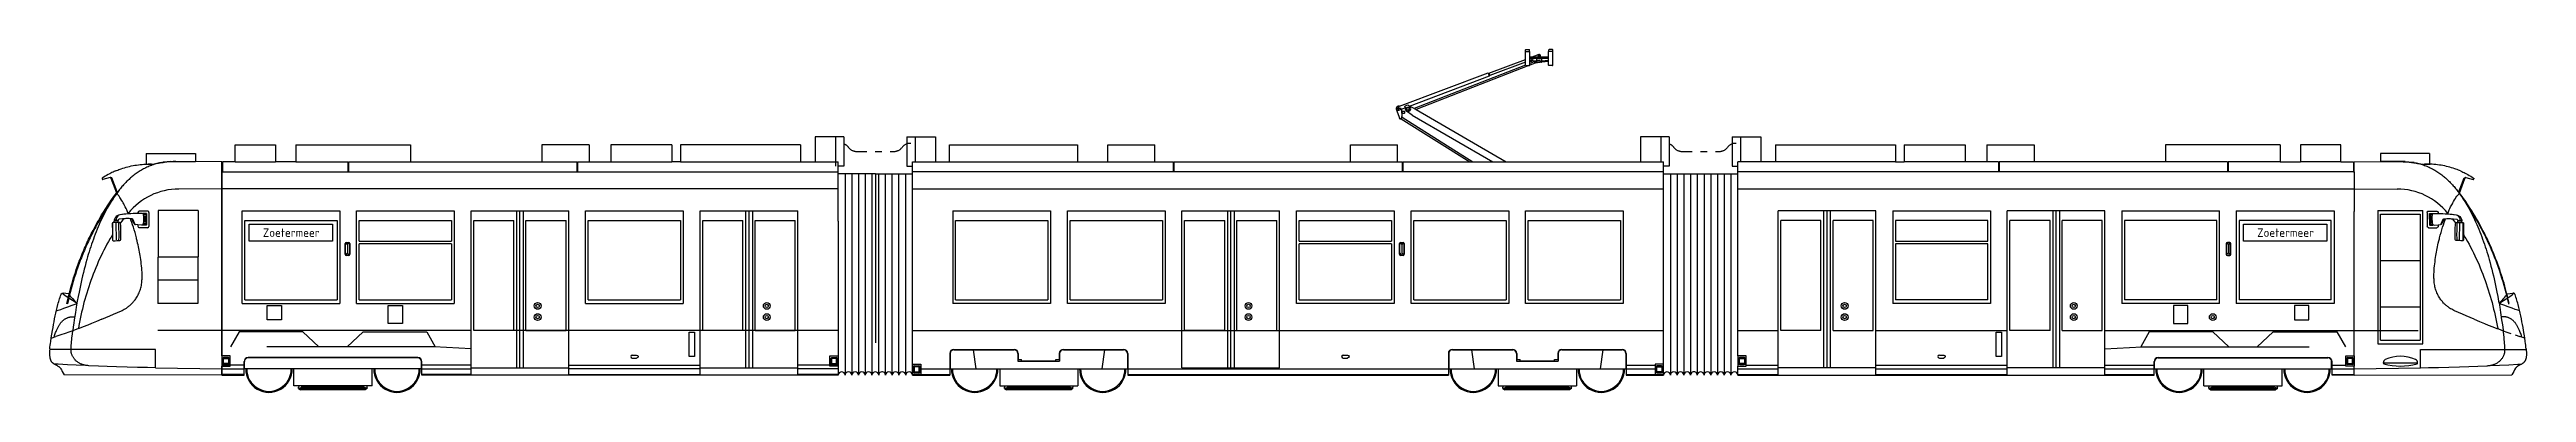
# Model space of a CAD drawing. Header units: metres. Extents: x -36.8 to 0, y 0 to 5.1.
import ezdxf
from ezdxf.enums import TextEntityAlignment as Align

# ---------------------------------------------------------------- set-up
doc = ezdxf.new("R2010")
doc.units = ezdxf.units.M
doc.header["$MEASUREMENT"] = 0
for name, pattern in [('AUSGEZOGEN', [0]), ('GESTRICHELT', [0.5, 0.25, -0.25]), ('MITTELLINIE', [1, 0.75, -0.125, 0, -0.125]), ('STRICH2PUNKT', [0.5, 0.25, -0.1, 0, -0.05, 0, -0.1]), ('STRICHPUNKT', [0.4, 0.15, -0.125, 0, -0.125]), ('UNSICHTBAR', [0.5, 0.25, -0.25])]:
    doc.linetypes.add(name, pattern=pattern)
doc.styles.get("Standard").update_dxf_attribs({"font": '', "height": 0.25})
doc.styles.get('Standard').set_extended_font_data('NLCS-ISO')

msp = doc.modelspace()

# ---------------------------------------------------------------- texts
at = {"linetype": 'AUSGEZOGEN'}
for p in [(-33.174, 2.35), (-3.575, 2.35)]:
    msp.add_text('Zoetermeer', height=0.125, dxfattribs=at).set_placement(p, align=Align.MIDDLE_CENTER)

# ---------------------------------------------------------------- linework, layer by layer
at = {"ltscale": 0.1}
for p, q in [((-14.858, 4.831), (-16.509, 4.188)), ((-14.808, 4.824), (-16.479, 4.172)), ((-15.398, 4.711), (-14.858, 4.914)), ((-14.858, 4.876), (-15.386, 4.679)), ((-14.858, 4.914), (-14.858, 5.033)), ((-14.858, 4.829), (-14.858, 4.914)), ((-14.857, 5.034), (-14.855, 5.034)), ((-14.855, 5.034), (-14.855, 5.055)), ((-14.855, 5.034), (-14.795, 5.034)), ((-14.853, 4.824), (-14.808, 4.824)), ((-14.85, 5.06), (-14.8, 5.06)), ((-14.808, 4.824), (-14.798, 4.824)), ((-14.795, 5.034), (-14.795, 5.055)), ((-14.795, 5.034), (-14.793, 5.034)), ((-14.793, 4.95), (-14.793, 5.034)), ((-14.76, 4.95), (-14.793, 4.95)), ((-14.793, 4.83), (-14.793, 4.95)), ((-14.793, 4.935), (-14.668, 4.935)), ((-14.668, 4.933), (-14.793, 4.933)), ((-14.793, 4.905), (-14.693, 4.896)), ((-14.793, 4.887), (-14.729, 4.882)), ((-14.729, 4.882), (-14.793, 4.857)), ((-14.711, 4.862), (-14.793, 4.83)), ((-14.793, 4.829), (-14.793, 4.83)), ((-14.706, 4.933), (-14.783, 4.904)), ((-14.659, 4.988), (-14.76, 4.95)), ((-14.668, 4.95), (-14.76, 4.95)), ((-14.729, 4.882), (-14.713, 4.88)), ((-14.713, 4.88), (-14.711, 4.862)), ((-14.713, 4.88), (-14.694, 4.879)), ((-14.641, 4.868), (-14.711, 4.86)), ((-14.711, 4.862), (-14.711, 4.86)), ((-14.691, 4.933), (-14.699, 4.931)), ((-14.691, 4.932), (-14.699, 4.929)), ((-14.699, 4.931), (-14.699, 4.929)), ((-14.693, 4.926), (-14.693, 4.892)), ((-14.613, 4.926), (-14.693, 4.926)), ((-14.693, 4.892), (-14.693, 4.882)), ((-14.693, 4.882), (-14.688, 4.876)), ((-14.668, 4.932), (-14.691, 4.932)), ((-14.637, 4.876), (-14.688, 4.876)), ((-14.683, 4.931), (-14.683, 4.928)), ((-14.668, 4.981), (-14.668, 4.95)), ((-14.638, 4.95), (-14.668, 4.95)), ((-14.668, 4.935), (-14.638, 4.935)), ((-14.638, 4.933), (-14.668, 4.933)), ((-14.638, 4.932), (-14.668, 4.932)), ((-14.659, 4.988), (-14.659, 4.988)), ((-14.641, 4.868), (-14.637, 4.873)), ((-14.638, 4.981), (-14.638, 4.95)), ((-14.513, 4.95), (-14.638, 4.95)), ((-14.638, 4.935), (-14.513, 4.935)), ((-14.513, 4.933), (-14.638, 4.933)), ((-14.615, 4.932), (-14.638, 4.932)), ((-14.637, 4.876), (-14.637, 4.873)), ((-14.618, 4.876), (-14.637, 4.876)), ((-14.623, 4.931), (-14.623, 4.928)), ((-14.618, 4.876), (-14.617, 4.877)), ((-14.617, 4.877), (-14.613, 4.882)), ((-14.617, 4.877), (-14.612, 4.877)), ((-14.615, 4.933), (-14.607, 4.931)), ((-14.615, 4.932), (-14.607, 4.929)), ((-14.613, 4.882), (-14.613, 4.926)), ((-14.613, 4.896), (-14.513, 4.905)), ((-14.612, 4.879), (-14.513, 4.887)), ((-14.607, 4.931), (-14.607, 4.929)), ((-14.513, 4.95), (-14.513, 5.034)), ((-14.51, 5.034), (-14.513, 5.034)), ((-14.513, 4.887), (-14.513, 4.95)), ((-14.513, 4.829), (-14.513, 4.887)), ((-14.51, 5.034), (-14.51, 5.055)), ((-14.45, 5.034), (-14.51, 5.034)), ((-14.453, 4.824), (-14.508, 4.824)), ((-14.455, 5.06), (-14.505, 5.06)), ((-14.45, 5.034), (-14.45, 5.055)), ((-14.449, 5.034), (-14.45, 5.034)), ((-14.448, 4.829), (-14.448, 5.033)), ((-16.728, 4.224), (-15.412, 4.717)), ((-15.393, 4.665), (-16.581, 4.22)), ((-15.412, 4.717), (-15.398, 4.711)), ((-15.412, 4.717), (-15.393, 4.665)), ((-15.398, 4.711), (-15.386, 4.679)), ((-15.393, 4.665), (-15.386, 4.679)), ((-16.773, 4.184), (-16.766, 4.154)), ((-16.766, 4.154), (-16.733, 4.06)), ((-16.728, 4.224), (-16.748, 4.217)), ((-16.733, 4.06), (-16.729, 4.052)), ((-16.726, 4.167), (-16.73, 4.165)), ((-16.637, 4.199), (-16.729, 4.165)), ((-16.699, 4.176), (-16.698, 4.168)), ((-16.698, 4.168), (-16.691, 4.06)), ((-16.697, 4.148), (-16.652, 4.151)), ((-16.695, 4.118), (-16.65, 4.121)), ((-16.687, 4.058), (-16.69, 4.066)), ((-16.689, 4.149), (-16.687, 4.119)), ((-16.687, 4.058), (-15.635, 3.4)), ((-16.652, 4.151), (-16.65, 4.121)), ((-16.609, 4.239), (-16.647, 4.225)), ((-16.628, 4.174), (-16.647, 4.225)), ((-16.628, 4.174), (-16.623, 4.175)), ((-16.621, 4.147), (-16.622, 4.151)), ((-16.538, 4.091), (-16.621, 4.147)), ((-16.587, 4.235), (-16.609, 4.239)), ((-16.572, 4.195), (-16.587, 4.235)), ((-16.58, 4.219), (-16.579, 4.221)), ((-16.509, 4.188), (-16.579, 4.221)), ((-16.576, 4.193), (-16.572, 4.195)), ((-16.538, 4.091), (-15.342, 3.4)), ((-16.509, 4.188), (-16.479, 4.172)), ((-16.479, 4.172), (-15.142, 3.4)), ((-25.399, 3.77), (-25.399, 3.4)), ((-24.972, 3.77), (-25.399, 3.77)), ((-24.972, 3.77), (-24.972, 3.335)), ((-24.038, 3.77), (-23.612, 3.77)), ((-24.038, 3.77), (-24.038, 3.335)), ((-23.915, 3.77), (-23.915, 3.4)), ((-23.612, 3.77), (-23.612, 3.4)), ((-16.7, 4.037), (-16.709, 4.036)), ((-16.7, 4.037), (-15.683, 3.4)), ((-13.15, 3.77), (-13.15, 3.4)), ((-12.723, 3.77), (-13.15, 3.77)), ((-12.723, 3.77), (-12.723, 3.335)), ((-11.789, 3.77), (-11.362, 3.77)), ((-11.789, 3.77), (-11.789, 3.335)), ((-11.666, 3.77), (-11.666, 3.4)), ((-11.362, 3.77), (-11.362, 3.4)), ((-35.673, 3.304), (-35.649, 3.312)), ((-35.649, 3.312), (-35.624, 3.319)), ((-35.624, 3.319), (-35.599, 3.325)), ((-35.599, 3.325), (-35.574, 3.331)), ((-35.574, 3.331), (-35.548, 3.337)), ((-35.548, 3.337), (-35.522, 3.342)), ((-35.522, 3.342), (-35.495, 3.347)), ((-35.495, 3.347), (-35.469, 3.351)), ((-35.469, 3.351), (-35.442, 3.355)), ((-35.442, 3.355), (-35.415, 3.358)), ((-35.415, 3.358), (-35.388, 3.361)), ((-35.388, 3.361), (-35.362, 3.363)), ((-35.362, 3.363), (-35.335, 3.364)), ((-35.335, 3.364), (-35.308, 3.365)), ((-35.325, 3.523), (-34.595, 3.523)), ((-35.325, 3.523), (-35.325, 3.365)), ((-35.325, 3.365), (-35.31, 3.366)), ((-35.31, 3.366), (-35.297, 3.366)), ((-35.308, 3.365), (-35.295, 3.366)), ((-35.295, 3.366), (-35.284, 3.366)), ((-35.284, 3.366), (-35.273, 3.365)), ((-35.273, 3.365), (-35.263, 3.365)), ((-35.263, 3.365), (-35.253, 3.364)), ((-35.253, 3.364), (-35.244, 3.363)), ((-35.246, 3.363), (-35.238, 3.361)), ((-35.244, 3.363), (-35.237, 3.361)), ((-35.238, 3.361), (-35.231, 3.36)), ((-35.237, 3.361), (-35.229, 3.359)), ((-35.23, 3.359), (-35.231, 3.36)), ((-35.228, 3.359), (-35.23, 3.359)), ((-35.228, 3.359), (-35.229, 3.359)), ((-35.226, 3.36), (-35.228, 3.359)), ((-35.226, 3.359), (-35.228, 3.359)), ((-35.226, 3.36), (-35.222, 3.361)), ((-35.224, 3.359), (-35.226, 3.359)), ((-35.224, 3.359), (-35.22, 3.36)), ((-35.207, 3.365), (-35.222, 3.361)), ((-35.205, 3.365), (-35.22, 3.36)), ((-35.188, 3.37), (-35.207, 3.365)), ((-35.186, 3.37), (-35.205, 3.365)), ((-35.169, 3.375), (-35.188, 3.37)), ((-35.167, 3.374), (-35.186, 3.37)), ((-35.15, 3.379), (-35.169, 3.375)), ((-35.149, 3.378), (-35.167, 3.374)), ((-35.131, 3.383), (-35.15, 3.379)), ((-35.13, 3.382), (-35.149, 3.378)), ((-35.112, 3.386), (-35.131, 3.383)), ((-35.111, 3.386), (-35.13, 3.382)), ((-35.093, 3.389), (-35.112, 3.386)), ((-35.092, 3.389), (-35.111, 3.386)), ((-35.093, 3.389), (-35.078, 3.391)), ((-35.092, 3.389), (-35.076, 3.391)), ((-35.074, 3.392), (-35.078, 3.391)), ((-35.072, 3.391), (-35.076, 3.391)), ((-35.055, 3.394), (-35.074, 3.392)), ((-35.053, 3.394), (-35.072, 3.391)), ((-35.036, 3.396), (-35.055, 3.394)), ((-35.034, 3.396), (-35.053, 3.394)), ((-34.96, 3.403), (-35.036, 3.396)), ((-35.016, 3.397), (-35.034, 3.396)), ((-34.999, 3.399), (-35.016, 3.397)), ((-34.981, 3.4), (-34.999, 3.399)), ((-34.963, 3.4), (-34.981, 3.4)), ((-34.928, 3.402), (-34.963, 3.4)), ((-34.96, 3.403), (-34.595, 3.403)), ((-34.89, 3.402), (-34.928, 3.402)), ((-34.205, 3.4), (-34.89, 3.402)), ((-34.595, 3.523), (-34.595, 3.403)), ((-34.205, 0.524), (-34.205, 3.4)), ((-34.195, 3.4), (-34.195, 3.25)), ((-34.006, 3.4), (-34.195, 3.4)), ((-34.006, 3.4), (-34.006, 3.65)), ((-34.006, 3.65), (-33.406, 3.65)), ((-34.006, 3.4), (-33.406, 3.4)), ((-33.406, 3.65), (-33.406, 3.4)), ((-33.106, 3.4), (-33.406, 3.4)), ((-33.106, 3.65), (-31.406, 3.65)), ((-33.106, 3.65), (-33.106, 3.4)), ((-33.106, 3.4), (-32.335, 3.4)), ((-32.335, 3.4), (-32.335, 3.25)), ((-32.325, 3.4), (-32.325, 3.25)), ((-32.325, 3.4), (-31.406, 3.4)), ((-31.406, 3.65), (-31.406, 3.4)), ((-31.406, 3.4), (-29.456, 3.4)), ((-29.456, 3.65), (-29.456, 3.4)), ((-28.751, 3.65), (-29.456, 3.65)), ((-29.456, 3.4), (-28.935, 3.4)), ((-28.935, 3.4), (-28.935, 3.25)), ((-28.925, 3.4), (-28.925, 3.25)), ((-28.925, 3.4), (-28.751, 3.4)), ((-28.751, 3.65), (-28.751, 3.4)), ((-28.751, 3.4), (-28.43, 3.4)), ((-27.524, 3.65), (-28.43, 3.65)), ((-28.43, 3.65), (-28.43, 3.4)), ((-28.43, 3.4), (-27.524, 3.4)), ((-27.524, 3.65), (-27.524, 3.4)), ((-27.395, 3.4), (-27.524, 3.4)), ((-27.395, 3.65), (-27.395, 3.4)), ((-25.615, 3.65), (-27.395, 3.65)), ((-27.395, 3.4), (-25.615, 3.4)), ((-25.615, 3.65), (-25.615, 3.4)), ((-25.615, 3.4), (-25.399, 3.4)), ((-25.399, 3.4), (-25.055, 3.4)), ((-25.055, 3.335), (-25.055, 3.4)), ((-25.055, 3.25), (-25.055, 3.335)), ((-24.972, 3.335), (-25.055, 3.335)), ((-24.038, 3.335), (-23.955, 3.335)), ((-23.955, 3.4), (-23.612, 3.4)), ((-23.955, 3.335), (-23.955, 3.4)), ((-23.955, 3.22), (-23.955, 3.335)), ((-23.612, 3.4), (-23.405, 3.4)), ((-23.405, 3.4), (-23.405, 3.65)), ((-23.405, 3.65), (-21.505, 3.65)), ((-23.405, 3.4), (-21.505, 3.4)), ((-21.505, 3.65), (-21.505, 3.4)), ((-21.505, 3.4), (-21.055, 3.4)), ((-21.055, 3.65), (-20.355, 3.65)), ((-21.055, 3.4), (-21.055, 3.65)), ((-21.055, 3.4), (-20.355, 3.4)), ((-20.355, 3.4), (-20.355, 3.65)), ((-20.355, 3.4), (-20.085, 3.4)), ((-20.085, 3.4), (-20.085, 3.25)), ((-20.075, 3.4), (-20.075, 3.25)), ((-20.075, 3.4), (-17.455, 3.4)), ((-17.455, 3.4), (-17.455, 3.65)), ((-17.455, 3.65), (-16.755, 3.65)), ((-17.455, 3.4), (-16.755, 3.4)), ((-16.755, 3.4), (-16.755, 3.65)), ((-16.755, 3.4), (-16.686, 3.4)), ((-16.686, 3.4), (-16.686, 3.25)), ((-16.676, 3.4), (-16.676, 3.25)), ((-16.676, 3.4), (-13.15, 3.4)), ((-13.15, 3.4), (-12.806, 3.4)), ((-12.806, 3.335), (-12.806, 3.4)), ((-12.806, 3.22), (-12.806, 3.335)), ((-12.723, 3.335), (-12.806, 3.335)), ((-11.789, 3.335), (-11.706, 3.335)), ((-11.706, 3.335), (-11.706, 3.4)), ((-11.362, 3.4), (-11.706, 3.4)), ((-11.706, 3.25), (-11.706, 3.335)), ((-11.146, 3.4), (-11.362, 3.4)), ((-11.146, 3.65), (-11.146, 3.4)), ((-11.146, 3.65), (-9.366, 3.65)), ((-9.366, 3.4), (-11.146, 3.4)), ((-9.366, 3.65), (-9.366, 3.4)), ((-9.366, 3.4), (-9.237, 3.4)), ((-9.237, 3.65), (-9.237, 3.4)), ((-9.237, 3.65), (-8.331, 3.65)), ((-8.331, 3.4), (-9.237, 3.4)), ((-8.331, 3.65), (-8.331, 3.4)), ((-8.01, 3.4), (-8.331, 3.4)), ((-8.01, 3.65), (-8.01, 3.4)), ((-8.01, 3.65), (-7.305, 3.65)), ((-7.837, 3.4), (-8.01, 3.4)), ((-7.837, 3.4), (-7.837, 3.25)), ((-7.305, 3.4), (-7.827, 3.4)), ((-7.827, 3.4), (-7.827, 3.25)), ((-7.305, 3.65), (-7.305, 3.4)), ((-5.355, 3.4), (-7.305, 3.4)), ((-3.655, 3.65), (-5.355, 3.65)), ((-5.355, 3.65), (-5.355, 3.4)), ((-4.437, 3.4), (-5.355, 3.4)), ((-4.437, 3.4), (-4.437, 3.25)), ((-3.655, 3.4), (-4.427, 3.4)), ((-4.427, 3.4), (-4.427, 3.25)), ((-3.655, 3.65), (-3.655, 3.4)), ((-3.655, 3.4), (-3.355, 3.4)), ((-3.355, 3.65), (-3.355, 3.4)), ((-2.755, 3.65), (-3.355, 3.65)), ((-2.755, 3.4), (-3.355, 3.4)), ((-2.755, 3.4), (-2.755, 3.65)), ((-2.755, 3.4), (-2.567, 3.4)), ((-2.567, 3.4), (-2.567, 3.25)), ((-2.556, 3.4), (-1.871, 3.402)), ((-2.556, 3.25), (-2.556, 3.4)), ((-1.437, 3.523), (-2.167, 3.523)), ((-2.167, 3.523), (-2.167, 3.403)), ((-1.801, 3.403), (-2.167, 3.403)), ((-1.871, 3.402), (-1.834, 3.402)), ((-1.834, 3.402), (-1.798, 3.4)), ((-1.801, 3.403), (-1.726, 3.396)), ((-1.798, 3.4), (-1.78, 3.4)), ((-1.78, 3.4), (-1.763, 3.399)), ((-1.763, 3.399), (-1.745, 3.397)), ((-1.745, 3.397), (-1.727, 3.396)), ((-1.727, 3.396), (-1.708, 3.394)), ((-1.726, 3.396), (-1.706, 3.394)), ((-1.708, 3.394), (-1.689, 3.391)), ((-1.706, 3.394), (-1.687, 3.392)), ((-1.689, 3.391), (-1.685, 3.391)), ((-1.687, 3.392), (-1.683, 3.391)), ((-1.685, 3.391), (-1.67, 3.389)), ((-1.668, 3.389), (-1.683, 3.391)), ((-1.67, 3.389), (-1.651, 3.386)), ((-1.668, 3.389), (-1.649, 3.386)), ((-1.651, 3.386), (-1.632, 3.382)), ((-1.649, 3.386), (-1.63, 3.383)), ((-1.632, 3.382), (-1.613, 3.378)), ((-1.63, 3.383), (-1.611, 3.379)), ((-1.613, 3.378), (-1.594, 3.374)), ((-1.611, 3.379), (-1.592, 3.375)), ((-1.594, 3.374), (-1.575, 3.37)), ((-1.592, 3.375), (-1.573, 3.37)), ((-1.575, 3.37), (-1.556, 3.365)), ((-1.573, 3.37), (-1.555, 3.365)), ((-1.556, 3.365), (-1.541, 3.36)), ((-1.555, 3.365), (-1.539, 3.361)), ((-1.538, 3.359), (-1.541, 3.36)), ((-1.536, 3.36), (-1.539, 3.361)), ((-1.538, 3.359), (-1.535, 3.359)), ((-1.536, 3.36), (-1.533, 3.359)), ((-1.535, 3.359), (-1.533, 3.359)), ((-1.533, 3.359), (-1.532, 3.359)), ((-1.533, 3.359), (-1.531, 3.359)), ((-1.532, 3.359), (-1.525, 3.361)), ((-1.531, 3.359), (-1.53, 3.36)), ((-1.523, 3.361), (-1.53, 3.36)), ((-1.525, 3.361), (-1.517, 3.363)), ((-1.515, 3.363), (-1.523, 3.361)), ((-1.517, 3.363), (-1.508, 3.364)), ((-1.508, 3.364), (-1.499, 3.365)), ((-1.499, 3.365), (-1.489, 3.365)), ((-1.489, 3.365), (-1.478, 3.366)), ((-1.478, 3.366), (-1.466, 3.366)), ((-1.466, 3.366), (-1.454, 3.365)), ((-1.452, 3.366), (-1.464, 3.366)), ((-1.454, 3.365), (-1.427, 3.364)), ((-1.437, 3.365), (-1.452, 3.366)), ((-1.437, 3.523), (-1.437, 3.365)), ((-1.4, 3.363), (-1.427, 3.364)), ((-1.373, 3.361), (-1.4, 3.363)), ((-1.346, 3.358), (-1.373, 3.361)), ((-1.319, 3.355), (-1.346, 3.358)), ((-1.293, 3.351), (-1.319, 3.355)), ((-1.266, 3.347), (-1.293, 3.351)), ((-1.24, 3.342), (-1.266, 3.347)), ((-1.213, 3.337), (-1.24, 3.342)), ((-1.187, 3.331), (-1.213, 3.337)), ((-1.162, 3.325), (-1.187, 3.331)), ((-1.137, 3.319), (-1.162, 3.325)), ((-1.113, 3.312), (-1.137, 3.319)), ((-1.088, 3.304), (-1.113, 3.312)), ((-35.981, 3.153), (-35.982, 3.15)), ((-35.982, 3.15), (-35.982, 3.147)), ((-35.982, 3.147), (-35.981, 3.145)), ((-35.979, 3.155), (-35.981, 3.153)), ((-35.978, 3.157), (-35.979, 3.155)), ((-35.957, 3.171), (-35.978, 3.157)), ((-35.863, 3.167), (-35.969, 3.139)), ((-35.935, 3.185), (-35.957, 3.171)), ((-35.914, 3.198), (-35.935, 3.185)), ((-35.892, 3.211), (-35.914, 3.198)), ((-35.869, 3.223), (-35.892, 3.211)), ((-35.852, 3.231), (-35.869, 3.223)), ((-35.863, 3.167), (-35.859, 3.167)), ((-35.859, 3.167), (-35.857, 3.168)), ((-35.856, 3.168), (-35.857, 3.168)), ((-35.855, 3.167), (-35.856, 3.168)), ((-35.854, 3.167), (-35.855, 3.167)), ((-35.853, 3.166), (-35.854, 3.167)), ((-35.852, 3.163), (-35.853, 3.166)), ((-35.836, 3.24), (-35.852, 3.231)), ((-35.849, 3.159), (-35.852, 3.163)), ((-35.847, 3.154), (-35.849, 3.159)), ((-35.845, 3.15), (-35.847, 3.154)), ((-35.765, 2.933), (-35.845, 3.15)), ((-35.819, 3.248), (-35.836, 3.24)), ((-35.802, 3.255), (-35.819, 3.248)), ((-35.784, 3.263), (-35.802, 3.255)), ((-35.784, 3.263), (-35.767, 3.27)), ((-35.767, 3.27), (-35.75, 3.277)), ((-35.75, 3.277), (-35.733, 3.284)), ((-35.733, 3.284), (-35.715, 3.29)), ((-35.715, 3.29), (-35.698, 3.296)), ((-35.698, 3.296), (-35.673, 3.304)), ((-34.206, 3.25), (-34.205, 2.661)), ((-34.195, 3.25), (-34.206, 3.25)), ((-34.195, 3.25), (-32.335, 3.25)), ((-32.335, 3.25), (-32.325, 3.25)), ((-32.325, 3.25), (-28.935, 3.25)), ((-28.935, 3.25), (-28.925, 3.25)), ((-28.925, 3.25), (-25.055, 3.25)), ((-25.055, 3.22), (-25.055, 3.25)), ((-24.505, 3.22), (-25.055, 3.22)), ((-25.055, 2.661), (-25.055, 3.22)), ((-24.955, 3.22), (-24.955, 0.24)), ((-24.855, 3.22), (-24.855, 0.24)), ((-24.755, 3.22), (-24.755, 0.24)), ((-24.655, 3.22), (-24.655, 0.24)), ((-24.555, 3.22), (-24.555, 0.24)), ((-24.505, 3.22), (-23.955, 3.22)), ((-24.455, 2.531), (-24.455, 3.22)), ((-24.355, 0.24), (-24.355, 3.22)), ((-24.255, 0.24), (-24.255, 3.22)), ((-24.155, 0.24), (-24.155, 3.22)), ((-24.055, 0.24), (-24.055, 3.22)), ((-20.085, 3.25), (-23.955, 3.25)), ((-23.955, 0.401), (-23.955, 3.22)), ((-20.075, 3.25), (-20.085, 3.25)), ((-16.686, 3.25), (-20.075, 3.25)), ((-16.676, 3.25), (-16.686, 3.25)), ((-12.805, 3.25), (-16.676, 3.25)), ((-12.806, 0.401), (-12.806, 3.22)), ((-12.806, 3.22), (-12.361, 3.22)), ((-12.706, 3.22), (-12.706, 0.24)), ((-12.606, 3.22), (-12.606, 0.24)), ((-12.506, 3.22), (-12.506, 0.24)), ((-12.406, 3.22), (-12.406, 0.24)), ((-12.361, 3.22), (-12.256, 3.22)), ((-12.306, 3.22), (-12.306, 0.24)), ((-12.256, 3.22), (-11.706, 3.22)), ((-12.206, 3.22), (-12.206, 0.24)), ((-12.106, 3.22), (-12.106, 0.24)), ((-12.006, 3.22), (-12.006, 0.24)), ((-11.906, 3.22), (-11.906, 0.24)), ((-11.806, 3.22), (-11.806, 0.24)), ((-11.706, 3.22), (-11.706, 3.25)), ((-7.837, 3.25), (-11.706, 3.25)), ((-11.706, 2.661), (-11.706, 3.22)), ((-7.827, 3.25), (-7.837, 3.25)), ((-4.437, 3.25), (-7.827, 3.25)), ((-4.427, 3.25), (-4.437, 3.25)), ((-2.567, 3.25), (-4.427, 3.25)), ((-2.567, 3.25), (-2.555, 3.25)), ((-2.555, 3.25), (-2.556, 2.661)), ((-1.064, 3.296), (-1.088, 3.304)), ((-1.046, 3.29), (-1.064, 3.296)), ((-1.029, 3.284), (-1.046, 3.29)), ((-1.011, 3.277), (-1.029, 3.284)), ((-0.994, 3.27), (-1.011, 3.277)), ((-0.996, 2.933), (-0.916, 3.15)), ((-0.977, 3.263), (-0.994, 3.27)), ((-0.977, 3.263), (-0.96, 3.255)), ((-0.96, 3.255), (-0.943, 3.248)), ((-0.943, 3.248), (-0.926, 3.24)), ((-0.926, 3.24), (-0.909, 3.231)), ((-0.916, 3.15), (-0.914, 3.154)), ((-0.914, 3.154), (-0.912, 3.159)), ((-0.912, 3.159), (-0.91, 3.163)), ((-0.91, 3.163), (-0.908, 3.166)), ((-0.909, 3.231), (-0.892, 3.223)), ((-0.908, 3.166), (-0.907, 3.167)), ((-0.907, 3.167), (-0.906, 3.167)), ((-0.906, 3.167), (-0.905, 3.168)), ((-0.903, 3.167), (-0.905, 3.168)), ((-0.905, 3.168), (-0.905, 3.168)), ((-0.899, 3.167), (-0.903, 3.167)), ((-0.899, 3.167), (-0.792, 3.139)), ((-0.892, 3.223), (-0.87, 3.211)), ((-0.87, 3.211), (-0.848, 3.198)), ((-0.848, 3.198), (-0.826, 3.185)), ((-0.826, 3.185), (-0.805, 3.171)), ((-0.805, 3.171), (-0.784, 3.157)), ((-0.784, 3.157), (-0.782, 3.155)), ((-0.782, 3.155), (-0.781, 3.153)), ((-0.781, 3.153), (-0.78, 3.15)), ((-0.78, 3.15), (-0.78, 3.147)), ((-0.78, 3.147), (-0.78, 3.145)), ((-36.021, 2.556), (-36.004, 2.584)), ((-36.004, 2.584), (-35.988, 2.612)), ((-35.974, 2.58), (-35.991, 2.544)), ((-35.988, 2.612), (-35.971, 2.64)), ((-35.957, 2.615), (-35.974, 2.58)), ((-35.971, 2.64), (-35.953, 2.667)), ((-35.939, 2.65), (-35.957, 2.615)), ((-35.953, 2.667), (-35.936, 2.695)), ((-35.92, 2.685), (-35.939, 2.65)), ((-35.936, 2.695), (-35.918, 2.722)), ((-35.906, 2.711), (-35.92, 2.685)), ((-35.918, 2.722), (-35.901, 2.749)), ((-35.892, 2.736), (-35.906, 2.711)), ((-35.901, 2.749), (-35.883, 2.777)), ((-35.877, 2.761), (-35.892, 2.736)), ((-35.883, 2.777), (-35.864, 2.804)), ((-35.862, 2.786), (-35.877, 2.761)), ((-35.864, 2.804), (-35.846, 2.83)), ((-35.847, 2.811), (-35.862, 2.786)), ((-35.831, 2.836), (-35.847, 2.811)), ((-35.846, 2.83), (-35.827, 2.857)), ((-35.815, 2.861), (-35.831, 2.836)), ((-35.827, 2.857), (-35.808, 2.884)), ((-35.799, 2.885), (-35.815, 2.861)), ((-35.808, 2.884), (-35.789, 2.91)), ((-35.782, 2.909), (-35.799, 2.885)), ((-35.789, 2.91), (-35.77, 2.936)), ((-35.765, 2.932), (-35.782, 2.909)), ((-35.765, 2.933), (-35.77, 2.936)), ((-35.765, 2.932), (-35.765, 2.933)), ((-35.593, 2.635), (-35.599, 2.628)), ((-35.59, 2.629), (-35.593, 2.635)), ((-35.449, 2.649), (-35.45, 2.636)), ((-35.306, 2.669), (-35.429, 2.669)), ((-35.325, 2.632), (-35.376, 2.632)), ((-35.332, 2.62), (-35.367, 2.62)), ((-35.345, 2.592), (-35.365, 2.592)), ((-35.345, 2.592), (-35.345, 2.506)), ((-35.332, 2.62), (-35.332, 2.481)), ((-35.324, 2.632), (-35.325, 2.462)), ((-35.32, 2.627), (-35.321, 2.467)), ((-35.32, 2.6), (-35.32, 2.6)), ((-35.286, 2.649), (-35.286, 2.443)), ((-35.15, 2.677), (-35.155, 1.302)), ((-34.556, 2.677), (-35.15, 2.677)), ((-34.556, 2.677), (-34.561, 1.302)), ((-34.205, 2.661), (-34.205, 0.24)), ((-33.905, 1.3), (-33.905, 2.675)), ((-33.905, 2.675), (-32.455, 2.675)), ((-32.455, 2.675), (-32.455, 1.3)), ((-32.205, 1.3), (-32.205, 2.675)), ((-32.205, 2.675), (-30.755, 2.675)), ((-30.755, 2.675), (-30.755, 1.3)), ((-30.505, 0.35), (-30.505, 2.675)), ((-30.505, 2.675), (-29.055, 2.675)), ((-29.83, 2.675), (-29.83, 0.35)), ((-29.78, 0.35), (-29.78, 2.675)), ((-29.73, 2.675), (-29.73, 0.35)), ((-29.055, 0.35), (-29.055, 2.675)), ((-28.805, 2.675), (-27.355, 2.675)), ((-28.805, 1.3), (-28.805, 2.675)), ((-27.355, 2.675), (-27.355, 1.3)), ((-27.105, 0.35), (-27.105, 2.675)), ((-27.105, 2.675), (-25.655, 2.675)), ((-26.43, 2.675), (-26.43, 0.35)), ((-26.38, 0.35), (-26.38, 2.675)), ((-26.33, 2.675), (-26.33, 0.35)), ((-25.655, 0.35), (-25.655, 2.675)), ((-25.055, 2.52), (-25.055, 2.661)), ((-23.355, 2.675), (-21.905, 2.675)), ((-23.355, 2.675), (-23.355, 1.3)), ((-21.905, 2.675), (-21.905, 1.3)), ((-21.655, 2.675), (-20.205, 2.675)), ((-21.655, 1.3), (-21.655, 2.675)), ((-20.205, 2.675), (-20.205, 1.3)), ((-19.955, 0.35), (-19.955, 2.675)), ((-19.955, 2.675), (-18.505, 2.675)), ((-19.28, 2.675), (-19.28, 0.35)), ((-19.23, 0.35), (-19.23, 2.675)), ((-19.18, 2.675), (-19.18, 0.35)), ((-18.505, 0.35), (-18.505, 2.675)), ((-18.255, 2.675), (-16.805, 2.675)), ((-18.255, 1.3), (-18.255, 2.675)), ((-16.805, 2.675), (-16.805, 1.3)), ((-16.555, 2.675), (-15.105, 2.675)), ((-16.555, 1.3), (-16.555, 2.675)), ((-15.105, 2.675), (-15.105, 1.3)), ((-14.855, 2.675), (-13.406, 2.675)), ((-14.855, 1.3), (-14.855, 2.675)), ((-13.406, 2.675), (-13.406, 1.3)), ((-11.706, 2.52), (-11.706, 2.661)), ((-9.656, 2.675), (-11.106, 2.675)), ((-11.106, 0.35), (-11.106, 2.675)), ((-10.431, 2.675), (-10.431, 0.35)), ((-10.381, 0.35), (-10.381, 2.675)), ((-10.33, 0.35), (-10.33, 2.675)), ((-9.656, 0.35), (-9.656, 2.675)), ((-9.406, 2.675), (-7.956, 2.675)), ((-9.406, 2.675), (-9.406, 1.3)), ((-7.956, 2.675), (-7.956, 1.3)), ((-7.706, 0.35), (-7.706, 2.675)), ((-6.256, 2.675), (-7.706, 2.675)), ((-7.031, 2.675), (-7.031, 0.35)), ((-6.981, 0.35), (-6.981, 2.675)), ((-6.931, 2.675), (-6.931, 0.35)), ((-6.256, 0.35), (-6.256, 2.675)), ((-6.006, 2.675), (-4.556, 2.675)), ((-6.006, 2.675), (-6.006, 1.3)), ((-4.556, 1.3), (-4.556, 2.675)), ((-4.306, 2.675), (-2.856, 2.675)), ((-4.306, 2.675), (-4.306, 1.3)), ((-2.856, 2.675), (-2.856, 1.3)), ((-2.556, 0.524), (-2.556, 2.661)), ((-2.206, 2.677), (-1.536, 2.677)), ((-2.206, 2.677), (-2.206, 0.705)), ((-2.166, 2.624), (-1.576, 2.624)), ((-2.166, 0.758), (-2.166, 2.624)), ((-1.576, 2.624), (-1.576, 0.758)), ((-1.536, 0.705), (-1.536, 2.677)), ((-1.476, 2.649), (-1.475, 2.443)), ((-1.456, 2.669), (-1.332, 2.669)), ((-1.442, 2.627), (-1.441, 2.467)), ((-1.442, 2.6), (-1.442, 2.6)), ((-1.437, 2.632), (-1.436, 2.462)), ((-1.437, 2.632), (-1.385, 2.632)), ((-1.43, 2.62), (-1.395, 2.62)), ((-1.43, 2.62), (-1.429, 2.481)), ((-1.416, 2.592), (-1.397, 2.592)), ((-1.416, 2.592), (-1.416, 2.506)), ((-1.312, 2.649), (-1.312, 2.636)), ((-1.171, 2.629), (-1.169, 2.635)), ((-1.169, 2.635), (-1.163, 2.628)), ((-0.996, 2.933), (-0.992, 2.936)), ((-0.996, 2.932), (-0.996, 2.933)), ((-0.996, 2.932), (-0.979, 2.909)), ((-0.972, 2.91), (-0.992, 2.936)), ((-0.979, 2.909), (-0.962, 2.885)), ((-0.953, 2.884), (-0.972, 2.91)), ((-0.962, 2.885), (-0.946, 2.861)), ((-0.934, 2.857), (-0.953, 2.884)), ((-0.946, 2.861), (-0.93, 2.836)), ((-0.916, 2.83), (-0.934, 2.857)), ((-0.93, 2.836), (-0.914, 2.811)), ((-0.897, 2.804), (-0.916, 2.83)), ((-0.914, 2.811), (-0.899, 2.786)), ((-0.899, 2.786), (-0.884, 2.761)), ((-0.879, 2.777), (-0.897, 2.804)), ((-0.884, 2.761), (-0.87, 2.736)), ((-0.861, 2.749), (-0.879, 2.777)), ((-0.87, 2.736), (-0.855, 2.711)), ((-0.843, 2.722), (-0.861, 2.749)), ((-0.855, 2.711), (-0.841, 2.685)), ((-0.825, 2.695), (-0.843, 2.722)), ((-0.841, 2.685), (-0.823, 2.65)), ((-0.808, 2.667), (-0.825, 2.695)), ((-0.823, 2.65), (-0.805, 2.615)), ((-0.791, 2.64), (-0.808, 2.667)), ((-0.805, 2.615), (-0.787, 2.58)), ((-0.774, 2.612), (-0.791, 2.64)), ((-0.787, 2.58), (-0.77, 2.544)), ((-0.757, 2.584), (-0.774, 2.612)), ((-0.741, 2.556), (-0.757, 2.584)), ((-36.206, 2.199), (-36.194, 2.225)), ((-36.194, 2.225), (-36.181, 2.252)), ((-36.181, 2.252), (-36.168, 2.279)), ((-36.168, 2.279), (-36.155, 2.305)), ((-36.155, 2.305), (-36.142, 2.332)), ((-36.142, 2.332), (-36.129, 2.358)), ((-36.125, 2.215), (-36.137, 2.178)), ((-36.129, 2.358), (-36.115, 2.384)), ((-36.111, 2.252), (-36.125, 2.215)), ((-36.115, 2.384), (-36.1, 2.413)), ((-36.098, 2.289), (-36.111, 2.252)), ((-36.1, 2.413), (-36.085, 2.442)), ((-36.084, 2.326), (-36.098, 2.289)), ((-36.085, 2.442), (-36.069, 2.471)), ((-36.069, 2.363), (-36.084, 2.326)), ((-36.069, 2.471), (-36.053, 2.499)), ((-36.054, 2.4), (-36.069, 2.363)), ((-36.039, 2.436), (-36.054, 2.4)), ((-36.053, 2.499), (-36.037, 2.527)), ((-36.024, 2.472), (-36.039, 2.436)), ((-36.037, 2.527), (-36.021, 2.556)), ((-36.008, 2.508), (-36.024, 2.472)), ((-35.991, 2.544), (-36.008, 2.508)), ((-35.885, 2.22), (-35.909, 2.178)), ((-35.861, 2.262), (-35.885, 2.22)), ((-35.849, 2.283), (-35.861, 2.262)), ((-35.836, 2.304), (-35.849, 2.283)), ((-35.828, 2.317), (-35.836, 2.304)), ((-35.801, 2.5), (-35.802, 2.521)), ((-35.789, 2.526), (-35.797, 2.526)), ((-35.789, 2.527), (-35.789, 2.526)), ((-35.767, 2.526), (-35.789, 2.526)), ((-35.767, 2.528), (-35.767, 2.526)), ((-35.747, 2.526), (-35.767, 2.526)), ((-35.741, 2.5), (-35.762, 2.5)), ((-35.749, 2.528), (-35.756, 2.528)), ((-35.741, 2.537), (-35.745, 2.531)), ((-35.741, 2.5), (-35.742, 2.521)), ((-35.722, 2.5), (-35.741, 2.5)), ((-35.736, 2.543), (-35.736, 2.543)), ((-35.678, 2.554), (-35.726, 2.548)), ((-35.691, 2.517), (-35.708, 2.493)), ((-35.672, 2.54), (-35.691, 2.517)), ((-35.66, 2.556), (-35.672, 2.54)), ((-35.553, 2.535), (-35.561, 2.556)), ((-35.541, 2.502), (-35.553, 2.535)), ((-35.529, 2.468), (-35.541, 2.502)), ((-35.504, 2.481), (-35.534, 2.544)), ((-35.517, 2.429), (-35.529, 2.468)), ((-35.497, 2.479), (-35.521, 2.541)), ((-35.505, 2.391), (-35.517, 2.429)), ((-35.493, 2.352), (-35.505, 2.391)), ((-35.482, 2.313), (-35.493, 2.352)), ((-35.45, 2.467), (-35.487, 2.469)), ((-35.472, 2.273), (-35.482, 2.313)), ((-35.469, 2.258), (-35.472, 2.273)), ((-35.461, 2.227), (-35.469, 2.258)), ((-35.454, 2.195), (-35.461, 2.227)), ((-35.45, 2.467), (-35.45, 2.444)), ((-35.389, 2.463), (-35.45, 2.467)), ((-35.306, 2.423), (-35.43, 2.423)), ((-35.381, 2.463), (-35.381, 2.463)), ((-35.38, 2.463), (-35.38, 2.462)), ((-35.38, 2.462), (-35.38, 2.462)), ((-35.374, 2.462), (-35.38, 2.462)), ((-35.325, 2.462), (-35.374, 2.462)), ((-35.332, 2.481), (-35.367, 2.482)), ((-35.346, 2.506), (-35.366, 2.506)), ((-33.865, 2.53), (-32.495, 2.53)), ((-33.865, 1.357), (-33.865, 2.53)), ((-33.8, 2.475), (-32.56, 2.475)), ((-33.8, 2.225), (-33.8, 2.475)), ((-32.56, 2.225), (-33.8, 2.225)), ((-32.56, 2.475), (-32.56, 2.225)), ((-32.495, 2.53), (-32.495, 1.357)), ((-32.165, 2.53), (-30.795, 2.53)), ((-32.165, 2.223), (-32.165, 2.53)), ((-32.165, 2.223), (-30.795, 2.223)), ((-30.795, 2.53), (-30.795, 2.223)), ((-30.465, 0.9), (-30.465, 2.53)), ((-30.465, 2.53), (-29.87, 2.53)), ((-29.87, 0.9), (-29.87, 2.53)), ((-29.69, 0.9), (-29.69, 2.53)), ((-29.69, 2.53), (-29.095, 2.53)), ((-29.095, 0.9), (-29.095, 2.53)), ((-28.765, 2.53), (-27.395, 2.53)), ((-28.765, 1.357), (-28.765, 2.53)), ((-27.395, 2.53), (-27.395, 1.357)), ((-27.065, 2.53), (-26.47, 2.53)), ((-27.065, 0.9), (-27.065, 2.53)), ((-26.47, 0.9), (-26.47, 2.53)), ((-26.29, 2.53), (-25.695, 2.53)), ((-26.29, 0.9), (-26.29, 2.53)), ((-25.695, 0.9), (-25.695, 2.53)), ((-25.055, 2.52), (-25.055, 0.24)), ((-24.455, 0.24), (-24.455, 2.531)), ((-23.315, 2.53), (-21.945, 2.53)), ((-23.315, 1.357), (-23.315, 2.53)), ((-21.945, 2.53), (-21.945, 1.357)), ((-21.615, 2.53), (-20.245, 2.53)), ((-21.615, 1.357), (-21.615, 2.53)), ((-20.245, 2.53), (-20.245, 1.357)), ((-19.915, 2.53), (-19.32, 2.53)), ((-19.915, 0.9), (-19.915, 2.53)), ((-19.32, 0.9), (-19.32, 2.53)), ((-19.14, 2.53), (-18.545, 2.53)), ((-19.14, 0.9), (-19.14, 2.53)), ((-18.545, 0.9), (-18.545, 2.53)), ((-18.215, 2.53), (-16.845, 2.53)), ((-18.215, 2.223), (-18.215, 2.53)), ((-18.215, 2.223), (-16.845, 2.223)), ((-16.845, 2.53), (-16.845, 2.223)), ((-16.515, 2.53), (-15.145, 2.53)), ((-16.515, 1.357), (-16.515, 2.53)), ((-15.145, 2.53), (-15.145, 1.357)), ((-14.815, 2.53), (-13.446, 2.53)), ((-14.815, 1.357), (-14.815, 2.53)), ((-13.446, 2.53), (-13.446, 1.357)), ((-11.706, 0.524), (-11.706, 2.52)), ((-10.471, 2.53), (-11.066, 2.53)), ((-11.066, 0.9), (-11.066, 2.53)), ((-10.471, 0.9), (-10.471, 2.53)), ((-9.696, 2.53), (-10.291, 2.53)), ((-10.291, 0.9), (-10.291, 2.53)), ((-9.696, 0.9), (-9.696, 2.53)), ((-9.366, 2.53), (-9.366, 2.223)), ((-7.996, 2.53), (-9.366, 2.53)), ((-9.366, 2.223), (-7.996, 2.223)), ((-7.996, 2.223), (-7.996, 2.53)), ((-7.071, 2.53), (-7.666, 2.53)), ((-7.666, 0.9), (-7.666, 2.53)), ((-7.071, 0.9), (-7.071, 2.53)), ((-6.296, 2.53), (-6.891, 2.53)), ((-6.891, 0.9), (-6.891, 2.53)), ((-6.296, 0.9), (-6.296, 2.53)), ((-5.966, 2.53), (-5.966, 1.357)), ((-4.596, 2.53), (-5.966, 2.53)), ((-4.596, 1.357), (-4.596, 2.53)), ((-4.266, 2.53), (-4.266, 1.357)), ((-2.896, 2.53), (-4.266, 2.53)), ((-4.201, 2.475), (-2.961, 2.475)), ((-4.201, 2.225), (-4.201, 2.475)), ((-2.961, 2.225), (-4.201, 2.225)), ((-2.961, 2.475), (-2.961, 2.225)), ((-2.896, 1.357), (-2.896, 2.53)), ((-1.455, 2.423), (-1.331, 2.423)), ((-1.436, 2.462), (-1.388, 2.462)), ((-1.429, 2.481), (-1.394, 2.482)), ((-1.416, 2.506), (-1.396, 2.506)), ((-1.388, 2.462), (-1.382, 2.462)), ((-1.382, 2.462), (-1.381, 2.462)), ((-1.381, 2.463), (-1.381, 2.462)), ((-1.38, 2.463), (-1.38, 2.463)), ((-1.372, 2.463), (-1.311, 2.467)), ((-1.311, 2.467), (-1.274, 2.469)), ((-1.311, 2.467), (-1.311, 2.444)), ((-1.308, 2.195), (-1.3, 2.227)), ((-1.3, 2.227), (-1.293, 2.258)), ((-1.293, 2.258), (-1.289, 2.273)), ((-1.289, 2.273), (-1.279, 2.313)), ((-1.279, 2.313), (-1.268, 2.352)), ((-1.268, 2.352), (-1.257, 2.391)), ((-1.265, 2.479), (-1.24, 2.541)), ((-1.257, 2.481), (-1.228, 2.544)), ((-1.257, 2.391), (-1.245, 2.429)), ((-1.245, 2.429), (-1.232, 2.468)), ((-1.232, 2.468), (-1.221, 2.502)), ((-1.221, 2.502), (-1.201, 2.556)), ((-1.102, 2.556), (-1.052, 2.493)), ((-1.083, 2.554), (-1.035, 2.548)), ((-1.04, 2.5), (-1.02, 2.5)), ((-1.02, 2.537), (-1.017, 2.531)), ((-1.02, 2.5), (-1.02, 2.521)), ((-1.02, 2.5), (-0.999, 2.5)), ((-1.015, 2.526), (-0.995, 2.526)), ((-1.012, 2.528), (-1.005, 2.528)), ((-0.995, 2.528), (-0.995, 2.526)), ((-0.995, 2.526), (-0.973, 2.526)), ((-0.973, 2.527), (-0.973, 2.526)), ((-0.973, 2.526), (-0.965, 2.526)), ((-0.96, 2.5), (-0.96, 2.521)), ((-0.933, 2.317), (-0.925, 2.304)), ((-0.925, 2.304), (-0.913, 2.283)), ((-0.913, 2.283), (-0.9, 2.262)), ((-0.9, 2.262), (-0.876, 2.22)), ((-0.876, 2.22), (-0.852, 2.178)), ((-0.77, 2.544), (-0.754, 2.508)), ((-0.754, 2.508), (-0.738, 2.472)), ((-0.724, 2.527), (-0.741, 2.556)), ((-0.738, 2.472), (-0.722, 2.436)), ((-0.708, 2.499), (-0.724, 2.527)), ((-0.722, 2.436), (-0.707, 2.4)), ((-0.692, 2.471), (-0.708, 2.499)), ((-0.707, 2.4), (-0.692, 2.363)), ((-0.677, 2.442), (-0.692, 2.471)), ((-0.692, 2.363), (-0.678, 2.326)), ((-0.678, 2.326), (-0.664, 2.289)), ((-0.661, 2.413), (-0.677, 2.442)), ((-0.664, 2.289), (-0.65, 2.252)), ((-0.646, 2.384), (-0.661, 2.413)), ((-0.65, 2.252), (-0.637, 2.215)), ((-0.633, 2.358), (-0.646, 2.384)), ((-0.637, 2.215), (-0.624, 2.178)), ((-0.619, 2.332), (-0.633, 2.358)), ((-0.606, 2.305), (-0.619, 2.332)), ((-0.593, 2.279), (-0.606, 2.305)), ((-0.58, 2.252), (-0.593, 2.279)), ((-0.568, 2.225), (-0.58, 2.252)), ((-0.555, 2.199), (-0.568, 2.225)), ((-36.364, 1.802), (-36.35, 1.842)), ((-36.35, 1.842), (-36.34, 1.87)), ((-36.34, 1.87), (-36.33, 1.898)), ((-36.33, 1.898), (-36.32, 1.926)), ((-36.32, 1.926), (-36.309, 1.953)), ((-36.309, 1.953), (-36.299, 1.981)), ((-36.299, 1.981), (-36.288, 2.008)), ((-36.288, 2.008), (-36.277, 2.036)), ((-36.277, 2.036), (-36.265, 2.063)), ((-36.265, 2.063), (-36.254, 2.09)), ((-36.254, 2.09), (-36.242, 2.118)), ((-36.235, 1.856), (-36.247, 1.808)), ((-36.242, 2.118), (-36.23, 2.145)), ((-36.222, 1.904), (-36.235, 1.856)), ((-36.23, 2.145), (-36.218, 2.172)), ((-36.208, 1.952), (-36.222, 1.904)), ((-36.218, 2.172), (-36.206, 2.199)), ((-36.197, 1.99), (-36.208, 1.952)), ((-36.186, 2.028), (-36.197, 1.99)), ((-36.174, 2.065), (-36.186, 2.028)), ((-36.162, 2.103), (-36.174, 2.065)), ((-36.15, 2.14), (-36.162, 2.103)), ((-36.137, 2.178), (-36.15, 2.14)), ((-36.057, 1.873), (-36.076, 1.828)), ((-36.038, 1.917), (-36.057, 1.873)), ((-36.018, 1.961), (-36.038, 1.917)), ((-35.997, 2.005), (-36.018, 1.961)), ((-35.976, 2.049), (-35.997, 2.005)), ((-35.954, 2.092), (-35.976, 2.049)), ((-35.932, 2.135), (-35.954, 2.092)), ((-35.909, 2.178), (-35.932, 2.135)), ((-35.448, 2.169), (-35.454, 2.195)), ((-35.442, 2.142), (-35.448, 2.169)), ((-35.437, 2.116), (-35.442, 2.142)), ((-35.432, 2.089), (-35.437, 2.116)), ((-35.427, 2.063), (-35.432, 2.089)), ((-35.422, 2.036), (-35.427, 2.063)), ((-35.418, 2.01), (-35.422, 2.036)), ((-35.413, 1.983), (-35.418, 2.01)), ((-35.408, 1.951), (-35.413, 1.983)), ((-35.404, 1.92), (-35.408, 1.951)), ((-35.4, 1.888), (-35.404, 1.92)), ((-35.397, 1.857), (-35.4, 1.888)), ((-35.394, 1.826), (-35.397, 1.857)), ((-32.165, 1.357), (-32.165, 2.183)), ((-30.795, 2.183), (-32.165, 2.183)), ((-30.795, 2.183), (-30.795, 1.357)), ((-18.215, 1.357), (-18.215, 2.183)), ((-16.846, 2.183), (-18.215, 2.183)), ((-16.846, 2.183), (-16.846, 1.357)), ((-7.996, 2.183), (-9.366, 2.183)), ((-9.366, 2.183), (-9.366, 1.357)), ((-7.996, 1.357), (-7.996, 2.183)), ((-1.368, 1.826), (-1.365, 1.857)), ((-1.365, 1.857), (-1.361, 1.888)), ((-1.361, 1.888), (-1.357, 1.92)), ((-1.357, 1.92), (-1.353, 1.951)), ((-1.353, 1.951), (-1.348, 1.983)), ((-1.348, 1.983), (-1.344, 2.01)), ((-1.344, 2.01), (-1.339, 2.036)), ((-1.339, 2.036), (-1.335, 2.063)), ((-1.335, 2.063), (-1.33, 2.089)), ((-1.33, 2.089), (-1.325, 2.116)), ((-1.325, 2.116), (-1.319, 2.142)), ((-1.319, 2.142), (-1.314, 2.169)), ((-1.314, 2.169), (-1.308, 2.195)), ((-0.852, 2.178), (-0.829, 2.135)), ((-0.829, 2.135), (-0.807, 2.092)), ((-0.807, 2.092), (-0.785, 2.049)), ((-0.785, 2.049), (-0.764, 2.005)), ((-0.764, 2.005), (-0.744, 1.961)), ((-0.744, 1.961), (-0.724, 1.917)), ((-0.724, 1.917), (-0.704, 1.873)), ((-0.704, 1.873), (-0.685, 1.828)), ((-0.624, 2.178), (-0.611, 2.14)), ((-0.611, 2.14), (-0.599, 2.103)), ((-0.599, 2.103), (-0.587, 2.065)), ((-0.587, 2.065), (-0.575, 2.028)), ((-0.575, 2.028), (-0.564, 1.99)), ((-0.564, 1.99), (-0.553, 1.952)), ((-0.543, 2.172), (-0.555, 2.199)), ((-0.553, 1.952), (-0.54, 1.904)), ((-0.531, 2.145), (-0.543, 2.172)), ((-0.54, 1.904), (-0.527, 1.856)), ((-0.519, 2.118), (-0.531, 2.145)), ((-0.527, 1.856), (-0.514, 1.808)), ((-0.507, 2.09), (-0.519, 2.118)), ((-0.496, 2.063), (-0.507, 2.09)), ((-0.485, 2.036), (-0.496, 2.063)), ((-0.474, 2.008), (-0.485, 2.036)), ((-0.463, 1.981), (-0.474, 2.008)), ((-0.452, 1.953), (-0.463, 1.981)), ((-0.442, 1.926), (-0.452, 1.953)), ((-0.431, 1.898), (-0.442, 1.926)), ((-0.421, 1.87), (-0.431, 1.898)), ((-0.411, 1.842), (-0.421, 1.87)), ((-0.397, 1.802), (-0.411, 1.842)), ((-36.472, 1.436), (-36.462, 1.477)), ((-36.462, 1.477), (-36.451, 1.518)), ((-36.451, 1.518), (-36.44, 1.559)), ((-36.44, 1.559), (-36.428, 1.6)), ((-36.428, 1.6), (-36.416, 1.64)), ((-36.416, 1.64), (-36.404, 1.681)), ((-36.404, 1.681), (-36.391, 1.722)), ((-36.391, 1.722), (-36.378, 1.762)), ((-36.378, 1.762), (-36.364, 1.802)), ((-36.324, 1.471), (-36.336, 1.404)), ((-36.314, 1.519), (-36.324, 1.471)), ((-36.304, 1.568), (-36.314, 1.519)), ((-36.293, 1.616), (-36.304, 1.568)), ((-36.282, 1.664), (-36.293, 1.616)), ((-36.271, 1.712), (-36.282, 1.664)), ((-36.259, 1.761), (-36.271, 1.712)), ((-36.247, 1.808), (-36.259, 1.761)), ((-36.194, 1.503), (-36.209, 1.456)), ((-36.179, 1.55), (-36.194, 1.503)), ((-36.163, 1.597), (-36.179, 1.55)), ((-36.147, 1.643), (-36.163, 1.597)), ((-36.13, 1.69), (-36.147, 1.643)), ((-36.113, 1.736), (-36.13, 1.69)), ((-36.095, 1.782), (-36.113, 1.736)), ((-36.076, 1.828), (-36.095, 1.782)), ((-35.432, 1.461), (-35.425, 1.479)), ((-35.425, 1.479), (-35.418, 1.496)), ((-35.418, 1.496), (-35.413, 1.514)), ((-35.413, 1.514), (-35.408, 1.532)), ((-35.408, 1.532), (-35.403, 1.55)), ((-35.403, 1.55), (-35.399, 1.568)), ((-35.399, 1.568), (-35.396, 1.588)), ((-35.396, 1.588), (-35.393, 1.608)), ((-35.391, 1.794), (-35.394, 1.826)), ((-35.393, 1.608), (-35.392, 1.618)), ((-35.392, 1.618), (-35.391, 1.632)), ((-35.389, 1.763), (-35.391, 1.794)), ((-35.391, 1.632), (-35.39, 1.647)), ((-35.39, 1.647), (-35.389, 1.661)), ((-35.389, 1.734), (-35.389, 1.763)), ((-35.388, 1.705), (-35.389, 1.734)), ((-35.389, 1.676), (-35.388, 1.69)), ((-35.389, 1.661), (-35.389, 1.676)), ((-35.388, 1.69), (-35.388, 1.705)), ((-34.56, 1.646), (-35.154, 1.646)), ((-1.373, 1.734), (-1.372, 1.763)), ((-1.373, 1.705), (-1.373, 1.734)), ((-1.373, 1.69), (-1.373, 1.705)), ((-1.373, 1.676), (-1.373, 1.69)), ((-1.372, 1.661), (-1.373, 1.676)), ((-1.372, 1.763), (-1.37, 1.794)), ((-1.371, 1.647), (-1.372, 1.661)), ((-1.37, 1.632), (-1.371, 1.647)), ((-1.37, 1.794), (-1.368, 1.826)), ((-1.369, 1.618), (-1.37, 1.632)), ((-1.368, 1.608), (-1.369, 1.618)), ((-1.365, 1.588), (-1.368, 1.608)), ((-1.362, 1.568), (-1.365, 1.588)), ((-1.358, 1.55), (-1.362, 1.568)), ((-1.354, 1.532), (-1.358, 1.55)), ((-1.349, 1.514), (-1.354, 1.532)), ((-1.343, 1.496), (-1.349, 1.514)), ((-1.337, 1.479), (-1.343, 1.496)), ((-1.33, 1.461), (-1.337, 1.479)), ((-0.685, 1.828), (-0.667, 1.782)), ((-0.667, 1.782), (-0.649, 1.736)), ((-0.649, 1.736), (-0.631, 1.69)), ((-0.631, 1.69), (-0.614, 1.643)), ((-0.614, 1.643), (-0.598, 1.597)), ((-0.598, 1.597), (-0.582, 1.55)), ((-0.582, 1.55), (-0.567, 1.503)), ((-0.567, 1.503), (-0.552, 1.456)), ((-0.514, 1.808), (-0.502, 1.761)), ((-0.502, 1.761), (-0.491, 1.712)), ((-0.491, 1.712), (-0.479, 1.664)), ((-0.479, 1.664), (-0.468, 1.616)), ((-0.468, 1.616), (-0.458, 1.568)), ((-0.458, 1.568), (-0.448, 1.519)), ((-0.448, 1.519), (-0.438, 1.471)), ((-0.438, 1.471), (-0.425, 1.404)), ((-0.384, 1.762), (-0.397, 1.802)), ((-0.371, 1.722), (-0.384, 1.762)), ((-0.358, 1.681), (-0.371, 1.722)), ((-0.345, 1.64), (-0.358, 1.681)), ((-0.333, 1.6), (-0.345, 1.64)), ((-0.322, 1.559), (-0.333, 1.6)), ((-0.311, 1.518), (-0.322, 1.559)), ((-0.3, 1.477), (-0.311, 1.518)), ((-0.289, 1.436), (-0.3, 1.477)), ((-36.686, 1.073), (-36.677, 1.116)), ((-36.677, 1.116), (-36.668, 1.159)), ((-36.668, 1.159), (-36.658, 1.202)), ((-36.658, 1.202), (-36.648, 1.244)), ((-36.648, 1.244), (-36.637, 1.287)), ((-36.637, 1.287), (-36.631, 1.308)), ((-36.631, 1.308), (-36.625, 1.33)), ((-36.625, 1.33), (-36.619, 1.351)), ((-36.619, 1.351), (-36.613, 1.372)), ((-36.613, 1.372), (-36.606, 1.393)), ((-36.606, 1.393), (-36.599, 1.415)), ((-36.599, 1.415), (-36.591, 1.435)), ((-36.591, 1.435), (-36.589, 1.439)), ((-36.589, 1.439), (-36.587, 1.442)), ((-36.587, 1.442), (-36.585, 1.445)), ((-36.585, 1.445), (-36.582, 1.448)), ((-36.582, 1.448), (-36.579, 1.45)), ((-36.579, 1.45), (-36.575, 1.452)), ((-36.554, 1.435), (-36.576, 1.452)), ((-36.575, 1.452), (-36.571, 1.454)), ((-36.571, 1.454), (-36.567, 1.454)), ((-36.567, 1.454), (-36.564, 1.455)), ((-36.564, 1.455), (-36.56, 1.455)), ((-36.48, 1.445), (-36.56, 1.455)), ((-36.534, 1.421), (-36.554, 1.435)), ((-36.513, 1.406), (-36.534, 1.421)), ((-36.489, 1.39), (-36.513, 1.406)), ((-36.461, 1.372), (-36.489, 1.39)), ((-36.48, 1.445), (-36.472, 1.436)), ((-36.472, 1.436), (-36.468, 1.431)), ((-36.468, 1.431), (-36.454, 1.414)), ((-36.422, 1.346), (-36.461, 1.372)), ((-36.439, 1.396), (-36.454, 1.414)), ((-36.419, 1.374), (-36.439, 1.396)), ((-36.374, 1.316), (-36.422, 1.346)), ((-36.419, 1.374), (-36.389, 1.34)), ((-36.389, 1.34), (-36.355, 1.304)), ((-36.355, 1.304), (-36.374, 1.316)), ((-36.349, 1.337), (-36.355, 1.304)), ((-36.336, 1.404), (-36.349, 1.337)), ((-36.296, 1.122), (-36.307, 1.074)), ((-36.286, 1.17), (-36.296, 1.122)), ((-36.274, 1.218), (-36.286, 1.17)), ((-36.262, 1.266), (-36.274, 1.218)), ((-36.25, 1.314), (-36.262, 1.266)), ((-36.237, 1.362), (-36.25, 1.314)), ((-36.223, 1.409), (-36.237, 1.362)), ((-36.209, 1.456), (-36.223, 1.409)), ((-35.927, 1.091), (-35.869, 1.116)), ((-35.869, 1.116), (-35.81, 1.142)), ((-35.81, 1.142), (-35.752, 1.168)), ((-35.752, 1.168), (-35.693, 1.194)), ((-35.693, 1.194), (-35.686, 1.198)), ((-35.686, 1.198), (-35.669, 1.206)), ((-35.669, 1.206), (-35.653, 1.215)), ((-35.653, 1.215), (-35.637, 1.224)), ((-35.637, 1.224), (-35.621, 1.234)), ((-35.621, 1.234), (-35.606, 1.245)), ((-35.606, 1.245), (-35.597, 1.251)), ((-35.597, 1.251), (-35.589, 1.257)), ((-35.589, 1.257), (-35.58, 1.264)), ((-35.58, 1.264), (-35.572, 1.271)), ((-35.572, 1.271), (-35.564, 1.278)), ((-35.564, 1.278), (-35.556, 1.285)), ((-35.556, 1.285), (-35.548, 1.293)), ((-35.548, 1.293), (-35.54, 1.3)), ((-35.54, 1.3), (-35.533, 1.308)), ((-35.533, 1.308), (-35.522, 1.319)), ((-35.522, 1.319), (-35.513, 1.33)), ((-35.513, 1.33), (-35.51, 1.333)), ((-35.51, 1.333), (-35.501, 1.345)), ((-35.501, 1.345), (-35.492, 1.357)), ((-35.492, 1.357), (-35.483, 1.369)), ((-35.483, 1.369), (-35.474, 1.382)), ((-35.474, 1.382), (-35.466, 1.395)), ((-35.466, 1.395), (-35.457, 1.411)), ((-35.457, 1.411), (-35.448, 1.427)), ((-35.448, 1.427), (-35.439, 1.444)), ((-35.439, 1.444), (-35.432, 1.461)), ((-34.561, 1.302), (-35.155, 1.302)), ((-33.905, 1.3), (-32.455, 1.3)), ((-33.865, 1.357), (-32.495, 1.357)), ((-33.53, 1.06), (-33.53, 1.27)), ((-33.53, 1.27), (-33.32, 1.27)), ((-33.32, 1.27), (-33.32, 1.06)), ((-32.205, 1.3), (-30.755, 1.3)), ((-32.165, 1.357), (-30.795, 1.357)), ((-31.735, 1.27), (-31.525, 1.27)), ((-31.735, 1.005), (-31.735, 1.27)), ((-31.525, 1.27), (-31.525, 1.005)), ((-28.805, 1.3), (-27.355, 1.3)), ((-28.765, 1.357), (-27.395, 1.357)), ((-21.905, 1.3), (-23.355, 1.3)), ((-23.315, 1.357), (-21.945, 1.357)), ((-20.205, 1.3), (-21.655, 1.3)), ((-21.615, 1.357), (-20.245, 1.357)), ((-16.805, 1.3), (-18.255, 1.3)), ((-18.215, 1.357), (-16.846, 1.357)), ((-15.105, 1.3), (-16.555, 1.3)), ((-16.515, 1.357), (-15.145, 1.357)), ((-13.406, 1.3), (-14.855, 1.3)), ((-14.815, 1.357), (-13.446, 1.357)), ((-7.956, 1.3), (-9.406, 1.3)), ((-7.996, 1.357), (-9.366, 1.357)), ((-4.556, 1.3), (-6.006, 1.3)), ((-4.596, 1.357), (-5.966, 1.357)), ((-5.026, 1.27), (-5.236, 1.27)), ((-5.236, 1.27), (-5.236, 1.005)), ((-5.026, 1.005), (-5.026, 1.27)), ((-2.856, 1.3), (-4.306, 1.3)), ((-2.896, 1.357), (-4.266, 1.357)), ((-3.231, 1.27), (-3.441, 1.27)), ((-3.441, 1.27), (-3.441, 1.06)), ((-3.231, 1.06), (-3.231, 1.27)), ((-2.166, 1.249), (-1.576, 1.249)), ((-1.322, 1.444), (-1.33, 1.461)), ((-1.314, 1.427), (-1.322, 1.444)), ((-1.305, 1.411), (-1.314, 1.427)), ((-1.295, 1.395), (-1.305, 1.411)), ((-1.287, 1.382), (-1.295, 1.395)), ((-1.279, 1.369), (-1.287, 1.382)), ((-1.27, 1.357), (-1.279, 1.369)), ((-1.261, 1.345), (-1.27, 1.357)), ((-1.251, 1.333), (-1.261, 1.345)), ((-1.248, 1.33), (-1.251, 1.333)), ((-1.239, 1.319), (-1.248, 1.33)), ((-1.229, 1.308), (-1.239, 1.319)), ((-1.221, 1.3), (-1.229, 1.308)), ((-1.214, 1.293), (-1.221, 1.3)), ((-1.206, 1.285), (-1.214, 1.293)), ((-1.198, 1.278), (-1.206, 1.285)), ((-1.19, 1.271), (-1.198, 1.278)), ((-1.181, 1.264), (-1.19, 1.271)), ((-1.173, 1.257), (-1.181, 1.264)), ((-1.164, 1.251), (-1.173, 1.257)), ((-1.156, 1.245), (-1.164, 1.251)), ((-1.14, 1.234), (-1.156, 1.245)), ((-1.125, 1.224), (-1.14, 1.234)), ((-1.109, 1.215), (-1.125, 1.224)), ((-1.092, 1.206), (-1.109, 1.215)), ((-1.076, 1.198), (-1.092, 1.206)), ((-1.068, 1.194), (-1.076, 1.198)), ((-1.01, 1.168), (-1.068, 1.194)), ((-0.951, 1.142), (-1.01, 1.168)), ((-0.893, 1.116), (-0.951, 1.142)), ((-0.834, 1.091), (-0.893, 1.116)), ((-0.552, 1.456), (-0.538, 1.409)), ((-0.538, 1.409), (-0.525, 1.362)), ((-0.525, 1.362), (-0.511, 1.314)), ((-0.511, 1.314), (-0.499, 1.266)), ((-0.499, 1.266), (-0.487, 1.218)), ((-0.487, 1.218), (-0.476, 1.17)), ((-0.476, 1.17), (-0.465, 1.122)), ((-0.465, 1.122), (-0.455, 1.074)), ((-0.425, 1.404), (-0.413, 1.337)), ((-0.413, 1.337), (-0.407, 1.304)), ((-0.372, 1.34), (-0.407, 1.304)), ((-0.407, 1.304), (-0.387, 1.316)), ((-0.387, 1.316), (-0.34, 1.346)), ((-0.342, 1.374), (-0.372, 1.34)), ((-0.342, 1.374), (-0.323, 1.396)), ((-0.34, 1.346), (-0.3, 1.372)), ((-0.323, 1.396), (-0.307, 1.414)), ((-0.293, 1.431), (-0.307, 1.414)), ((-0.3, 1.372), (-0.273, 1.39)), ((-0.289, 1.436), (-0.293, 1.431)), ((-0.281, 1.445), (-0.289, 1.436)), ((-0.281, 1.445), (-0.202, 1.455)), ((-0.273, 1.39), (-0.248, 1.406)), ((-0.248, 1.406), (-0.228, 1.421)), ((-0.228, 1.421), (-0.208, 1.435)), ((-0.208, 1.435), (-0.185, 1.452)), ((-0.198, 1.455), (-0.202, 1.455)), ((-0.194, 1.454), (-0.198, 1.455)), ((-0.19, 1.454), (-0.194, 1.454)), ((-0.186, 1.452), (-0.19, 1.454)), ((-0.183, 1.45), (-0.186, 1.452)), ((-0.179, 1.448), (-0.183, 1.45)), ((-0.176, 1.445), (-0.179, 1.448)), ((-0.174, 1.442), (-0.176, 1.445)), ((-0.172, 1.439), (-0.174, 1.442)), ((-0.17, 1.435), (-0.172, 1.439)), ((-0.163, 1.415), (-0.17, 1.435)), ((-0.156, 1.393), (-0.163, 1.415)), ((-0.149, 1.372), (-0.156, 1.393)), ((-0.142, 1.351), (-0.149, 1.372)), ((-0.136, 1.33), (-0.142, 1.351)), ((-0.13, 1.308), (-0.136, 1.33)), ((-0.124, 1.287), (-0.13, 1.308)), ((-0.113, 1.244), (-0.124, 1.287)), ((-0.103, 1.202), (-0.113, 1.244)), ((-0.093, 1.159), (-0.103, 1.202)), ((-0.084, 1.116), (-0.093, 1.159)), ((-0.075, 1.073), (-0.084, 1.116)), ((-36.748, 0.71), (-36.744, 0.737)), ((-36.744, 0.737), (-36.736, 0.792)), ((-36.736, 0.792), (-36.727, 0.847)), ((-36.727, 0.847), (-36.718, 0.902)), ((-36.718, 0.902), (-36.71, 0.945)), ((-36.71, 0.945), (-36.703, 0.988)), ((-36.703, 0.988), (-36.694, 1.031)), ((-36.694, 1.031), (-36.686, 1.073)), ((-36.326, 0.977), (-36.334, 0.929)), ((-36.322, 0.933), (-36.334, 0.929)), ((-36.316, 1.026), (-36.326, 0.977)), ((-36.262, 0.956), (-36.322, 0.933)), ((-36.307, 1.074), (-36.316, 1.026)), ((-36.194, 0.982), (-36.262, 0.956)), ((-36.138, 1.004), (-36.194, 0.982)), ((-36.062, 1.035), (-36.138, 1.004)), ((-35.986, 1.067), (-36.062, 1.035)), ((-35.986, 1.067), (-35.927, 1.091)), ((-33.32, 1.06), (-33.53, 1.06)), ((-31.525, 1.005), (-31.735, 1.005)), ((-30.505, 0.24), (-30.505, 0.9)), ((-29.87, 0.9), (-30.465, 0.9)), ((-29.69, 0.9), (-29.095, 0.9)), ((-29.055, 0.24), (-29.055, 0.9)), ((-27.27, 0.515), (-27.27, 0.875)), ((-27.27, 0.875), (-27.19, 0.875)), ((-27.19, 0.875), (-27.19, 0.515)), ((-27.105, 0.24), (-27.105, 0.9)), ((-26.47, 0.9), (-27.065, 0.9)), ((-26.29, 0.9), (-25.695, 0.9)), ((-25.655, 0.24), (-25.655, 0.9)), ((-19.32, 0.9), (-19.915, 0.9)), ((-19.14, 0.9), (-18.545, 0.9)), ((-11.106, 0.24), (-11.106, 0.9)), ((-10.471, 0.9), (-11.066, 0.9)), ((-10.291, 0.9), (-9.696, 0.9)), ((-9.656, 0.24), (-9.656, 0.9)), ((-7.871, 0.875), (-7.791, 0.875)), ((-7.871, 0.515), (-7.871, 0.875)), ((-7.791, 0.875), (-7.791, 0.515)), ((-7.706, 0.24), (-7.706, 0.9)), ((-7.071, 0.9), (-7.666, 0.9)), ((-6.891, 0.9), (-6.296, 0.9)), ((-6.256, 0.24), (-6.256, 0.9)), ((-5.236, 1.005), (-5.026, 1.005)), ((-3.441, 1.06), (-3.231, 1.06)), ((-2.166, 0.758), (-1.576, 0.758)), ((-0.776, 1.067), (-0.834, 1.091)), ((-0.776, 1.067), (-0.699, 1.035)), ((-0.699, 1.035), (-0.623, 1.004)), ((-0.623, 1.004), (-0.568, 0.982)), ((-0.568, 0.982), (-0.499, 0.956)), ((-0.499, 0.956), (-0.44, 0.933)), ((-0.455, 1.074), (-0.445, 1.026)), ((-0.445, 1.026), (-0.436, 0.977)), ((-0.44, 0.933), (-0.427, 0.929)), ((-0.436, 0.977), (-0.427, 0.929)), ((-0.067, 1.031), (-0.075, 1.073)), ((-0.059, 0.988), (-0.067, 1.031)), ((-0.051, 0.945), (-0.059, 0.988)), ((-0.043, 0.902), (-0.051, 0.945)), ((-0.034, 0.847), (-0.043, 0.902)), ((-0.026, 0.792), (-0.034, 0.847)), ((-0.017, 0.737), (-0.026, 0.792)), ((-0.014, 0.71), (-0.017, 0.737)), ((-36.76, 0.602), (-36.761, 0.59)), ((-36.761, 0.59), (-36.761, 0.579)), ((-36.761, 0.579), (-36.761, 0.567)), ((-36.761, 0.567), (-36.761, 0.556)), ((-36.761, 0.556), (-36.761, 0.546)), ((-36.761, 0.546), (-36.761, 0.536)), ((-36.761, 0.536), (-36.76, 0.526)), ((-36.758, 0.627), (-36.76, 0.602)), ((-36.76, 0.526), (-36.759, 0.517)), ((-36.759, 0.517), (-36.758, 0.508)), ((-36.758, 0.627), (-36.755, 0.654)), ((-36.758, 0.508), (-36.757, 0.499)), ((-36.757, 0.499), (-36.755, 0.491)), ((-36.755, 0.654), (-36.751, 0.682)), ((-36.755, 0.491), (-36.753, 0.484)), ((-36.753, 0.484), (-36.751, 0.476)), ((-36.751, 0.682), (-36.748, 0.71)), ((-36.751, 0.476), (-36.749, 0.47)), ((-36.749, 0.47), (-36.747, 0.463)), ((-36.747, 0.463), (-36.744, 0.457)), ((-36.744, 0.457), (-36.741, 0.452)), ((-36.741, 0.452), (-36.738, 0.446)), ((-36.738, 0.446), (-36.735, 0.441)), ((-36.735, 0.441), (-36.731, 0.437)), ((-36.731, 0.437), (-36.727, 0.433)), ((-36.727, 0.433), (-36.723, 0.429)), ((-36.723, 0.429), (-36.719, 0.425)), ((-36.719, 0.425), (-36.715, 0.421)), ((-36.715, 0.421), (-36.711, 0.418)), ((-36.711, 0.418), (-36.706, 0.415)), ((-36.706, 0.415), (-36.697, 0.409)), ((-36.697, 0.409), (-36.687, 0.403)), ((-36.687, 0.403), (-36.648, 0.382)), ((-36.648, 0.382), (-36.636, 0.374)), ((-36.636, 0.374), (-36.63, 0.37)), ((-36.63, 0.37), (-36.624, 0.366)), ((-34.081, 0.524), (-34.205, 0.524)), ((-34.205, 0.524), (-34.205, 0.371)), ((-33.875, 0.39), (-34.205, 0.39)), ((-34.205, 0.24), (-34.205, 0.371)), ((-34.205, 0.371), (-34.081, 0.371)), ((-34.195, 0.479), (-34.195, 0.415)), ((-34.181, 0.42), (-34.181, 0.475)), ((-34.111, 0.5), (-34.175, 0.5)), ((-34.175, 0.396), (-34.111, 0.396)), ((-34.171, 0.485), (-34.116, 0.485)), ((-34.116, 0.41), (-34.171, 0.41)), ((-34.106, 0.475), (-34.106, 0.42)), ((-34.091, 0.415), (-34.091, 0.479)), ((-34.081, 0.371), (-34.081, 0.524)), ((-33.875, 0.335), (-33.875, 0.44)), ((-33.87, 0.335), (-33.87, 0.44)), ((-31.295, 0.5), (-33.815, 0.5)), ((-31.295, 0.495), (-33.815, 0.495)), ((-31.24, 0.335), (-31.24, 0.44)), ((-31.235, 0.335), (-31.235, 0.44)), ((-30.505, 0.39), (-31.235, 0.39)), ((-29.055, 0.39), (-27.105, 0.39)), ((-28.113, 0.538), (-28.048, 0.538)), ((-28.113, 0.493), (-28.048, 0.493)), ((-27.19, 0.515), (-27.27, 0.515)), ((-25.055, 0.39), (-25.655, 0.39)), ((-25.179, 0.524), (-25.055, 0.524)), ((-25.179, 0.371), (-25.179, 0.524)), ((-25.055, 0.371), (-25.179, 0.371)), ((-25.169, 0.415), (-25.169, 0.479)), ((-25.155, 0.475), (-25.155, 0.42)), ((-25.149, 0.5), (-25.085, 0.5)), ((-25.085, 0.396), (-25.149, 0.396)), ((-25.09, 0.485), (-25.145, 0.485)), ((-25.145, 0.41), (-25.09, 0.41)), ((-25.08, 0.42), (-25.08, 0.475)), ((-25.065, 0.479), (-25.065, 0.415)), ((-25.055, 0.524), (-25.055, 0.371)), ((-23.955, 0.401), (-23.831, 0.401)), ((-23.955, 0.249), (-23.955, 0.401)), ((-23.925, 0.377), (-23.861, 0.377)), ((-23.831, 0.401), (-23.831, 0.249)), ((-23.4, 0.56), (-23.4, 0.335)), ((-23.395, 0.56), (-23.395, 0.335)), ((-23.34, 0.62), (-22.445, 0.62)), ((-23.34, 0.615), (-22.445, 0.615)), ((-23.055, 0.615), (-23.015, 0.335)), ((-22.39, 0.56), (-22.39, 0.445)), ((-22.39, 0.445), (-21.77, 0.445)), ((-22.385, 0.56), (-22.385, 0.47)), ((-22.385, 0.47), (-22.335, 0.47)), ((-22.335, 0.45), (-22.335, 0.47)), ((-22.335, 0.45), (-21.825, 0.45)), ((-21.825, 0.47), (-21.775, 0.47)), ((-21.825, 0.45), (-21.825, 0.47)), ((-21.775, 0.56), (-21.775, 0.47)), ((-21.77, 0.56), (-21.77, 0.445)), ((-21.715, 0.62), (-20.82, 0.62)), ((-21.715, 0.615), (-20.82, 0.615)), ((-21.105, 0.615), (-21.145, 0.335)), ((-20.765, 0.56), (-20.765, 0.335)), ((-20.76, 0.56), (-20.76, 0.335)), ((-17.562, 0.538), (-17.497, 0.538)), ((-17.562, 0.493), (-17.497, 0.493)), ((-16.001, 0.56), (-16.001, 0.335)), ((-15.996, 0.56), (-15.996, 0.335)), ((-15.941, 0.62), (-15.046, 0.62)), ((-15.941, 0.615), (-15.046, 0.615)), ((-15.656, 0.615), (-15.616, 0.335)), ((-14.991, 0.56), (-14.991, 0.445)), ((-14.991, 0.445), (-14.371, 0.445)), ((-14.986, 0.56), (-14.986, 0.47)), ((-14.986, 0.47), (-14.936, 0.47)), ((-14.936, 0.45), (-14.936, 0.47)), ((-14.936, 0.45), (-14.426, 0.45)), ((-14.426, 0.47), (-14.376, 0.47)), ((-14.426, 0.45), (-14.426, 0.47)), ((-14.376, 0.56), (-14.376, 0.47)), ((-14.371, 0.56), (-14.371, 0.445)), ((-14.316, 0.62), (-13.421, 0.62)), ((-14.316, 0.615), (-13.421, 0.615)), ((-13.706, 0.615), (-13.746, 0.335)), ((-13.366, 0.56), (-13.366, 0.335)), ((-13.361, 0.56), (-13.361, 0.335)), ((-13.361, 0.39), (-12.93, 0.39)), ((-12.806, 0.401), (-12.93, 0.401)), ((-12.93, 0.401), (-12.93, 0.249)), ((-12.836, 0.377), (-12.9, 0.377)), ((-12.806, 0.249), (-12.806, 0.401)), ((-11.582, 0.524), (-11.706, 0.524)), ((-11.706, 0.524), (-11.706, 0.371)), ((-11.706, 0.371), (-11.582, 0.371)), ((-11.706, 0.24), (-11.706, 0.371)), ((-11.696, 0.479), (-11.696, 0.415)), ((-11.681, 0.42), (-11.681, 0.475)), ((-11.612, 0.5), (-11.676, 0.5)), ((-11.676, 0.396), (-11.612, 0.396)), ((-11.671, 0.485), (-11.616, 0.485)), ((-11.616, 0.41), (-11.671, 0.41)), ((-11.606, 0.475), (-11.606, 0.42)), ((-11.592, 0.415), (-11.592, 0.479)), ((-11.582, 0.371), (-11.582, 0.524)), ((-11.582, 0.39), (-11.106, 0.39)), ((-9.656, 0.39), (-7.706, 0.39)), ((-8.713, 0.538), (-8.648, 0.538)), ((-8.713, 0.493), (-8.648, 0.493)), ((-7.791, 0.515), (-7.871, 0.515)), ((-6.256, 0.39), (-5.526, 0.39)), ((-5.526, 0.335), (-5.526, 0.44)), ((-5.521, 0.335), (-5.521, 0.44)), ((-5.466, 0.5), (-2.946, 0.5)), ((-5.466, 0.495), (-2.946, 0.495)), ((-2.891, 0.335), (-2.891, 0.44)), ((-2.886, 0.335), (-2.886, 0.44)), ((-2.886, 0.39), (-2.68, 0.39)), ((-2.68, 0.524), (-2.556, 0.524)), ((-2.68, 0.371), (-2.68, 0.524)), ((-2.556, 0.371), (-2.68, 0.371)), ((-2.67, 0.415), (-2.67, 0.479)), ((-2.655, 0.475), (-2.655, 0.42)), ((-2.65, 0.5), (-2.586, 0.5)), ((-2.586, 0.396), (-2.65, 0.396)), ((-2.59, 0.485), (-2.645, 0.485)), ((-2.645, 0.41), (-2.59, 0.41)), ((-2.58, 0.42), (-2.58, 0.475)), ((-2.566, 0.479), (-2.566, 0.415)), ((-2.556, 0.524), (-2.556, 0.371)), ((-2.556, 0.24), (-2.556, 0.371)), ((-2.206, 0.705), (-1.536, 0.705)), ((-2.126, 0.424), (-1.616, 0.424)), ((-2.126, 0.42), (-2.126, 0.424)), ((-1.616, 0.42), (-1.616, 0.424)), ((-0.132, 0.37), (-0.138, 0.366)), ((-0.126, 0.374), (-0.132, 0.37)), ((-0.113, 0.382), (-0.126, 0.374)), ((-0.074, 0.403), (-0.113, 0.382)), ((-0.064, 0.409), (-0.074, 0.403)), ((-0.055, 0.415), (-0.064, 0.409)), ((-0.051, 0.418), (-0.055, 0.415)), ((-0.046, 0.421), (-0.051, 0.418)), ((-0.042, 0.425), (-0.046, 0.421)), ((-0.038, 0.429), (-0.042, 0.425)), ((-0.034, 0.433), (-0.038, 0.429)), ((-0.03, 0.437), (-0.034, 0.433)), ((-0.027, 0.441), (-0.03, 0.437)), ((-0.024, 0.446), (-0.027, 0.441)), ((-0.02, 0.452), (-0.024, 0.446)), ((-0.017, 0.457), (-0.02, 0.452)), ((-0.015, 0.463), (-0.017, 0.457)), ((-0.012, 0.47), (-0.015, 0.463)), ((-0.01, 0.682), (-0.014, 0.71)), ((-0.01, 0.476), (-0.012, 0.47)), ((-0.007, 0.654), (-0.01, 0.682)), ((-0.008, 0.484), (-0.01, 0.476)), ((-0.006, 0.491), (-0.008, 0.484)), ((-0.004, 0.627), (-0.007, 0.654)), ((-0.004, 0.499), (-0.006, 0.491)), ((-0.004, 0.627), (-0.002, 0.602)), ((-0.003, 0.508), (-0.004, 0.499)), ((-0.002, 0.517), (-0.003, 0.508)), ((-0.002, 0.602), (-0.001, 0.59)), ((-0.001, 0.526), (-0.002, 0.517)), ((-0.001, 0.59), (0, 0.579)), ((0, 0.536), (-0.001, 0.526)), ((0, 0.579), (0, 0.567)), ((0, 0.567), (0, 0.556)), ((0, 0.556), (0, 0.546)), ((0, 0.546), (0, 0.536)), ((-36.624, 0.366), (-36.619, 0.362)), ((-36.619, 0.362), (-36.614, 0.358)), ((-36.614, 0.358), (-36.61, 0.354)), ((-36.61, 0.354), (-36.606, 0.35)), ((-36.606, 0.35), (-36.6, 0.343)), ((-36.6, 0.343), (-36.595, 0.336)), ((-36.595, 0.336), (-36.592, 0.331)), ((-36.592, 0.331), (-36.586, 0.32)), ((-36.586, 0.32), (-36.579, 0.307)), ((-36.579, 0.307), (-36.573, 0.293)), ((-36.573, 0.293), (-36.544, 0.242)), ((-34.205, 0.24), (-36.544, 0.242)), ((-33.875, 0.25), (-34.205, 0.25)), ((-34.205, 0.24), (-33.875, 0.24)), ((-33.875, 0.24), (-33.875, 0.335)), ((-33.85, 0.335), (-33.875, 0.335)), ((-33.161, 0.335), (-33.85, 0.335)), ((-33.135, 0.335), (-33.161, 0.335)), ((-31.975, 0.335), (-33.135, 0.335)), ((-33.135, 0.08), (-33.135, 0.335)), ((-33.055, 0.08), (-33.135, 0.08)), ((-33.055, 0.08), (-33.064, 0.06)), ((-33.064, 0.04), (-33.064, 0.06)), ((-33.064, 0.04), (-33.015, 0.06)), ((-32.047, 0.04), (-33.064, 0.04)), ((-33.064, 0.04), (-33.035, 0.02)), ((-32.055, 0.08), (-33.055, 0.08)), ((-32.075, 0.02), (-33.035, 0.02)), ((-33.015, 0.06), (-33.015, 0.08)), ((-32.095, 0.06), (-33.015, 0.06)), ((-32.095, 0.06), (-32.095, 0.08)), ((-32.047, 0.04), (-32.095, 0.06)), ((-32.047, 0.04), (-32.075, 0.02)), ((-31.975, 0.08), (-32.055, 0.08)), ((-32.055, 0.08), (-32.047, 0.06)), ((-32.047, 0.04), (-32.047, 0.06)), ((-31.975, 0.08), (-31.975, 0.335)), ((-31.95, 0.335), (-31.975, 0.335)), ((-31.261, 0.335), (-31.95, 0.335)), ((-31.235, 0.335), (-31.261, 0.335)), ((-31.235, 0.24), (-31.235, 0.335)), ((-30.505, 0.25), (-31.235, 0.25)), ((-25.055, 0.24), (-31.235, 0.24)), ((-30.505, 0.35), (-29.055, 0.35)), ((-29.055, 0.25), (-27.105, 0.25)), ((-27.105, 0.35), (-25.655, 0.35)), ((-25.055, 0.25), (-25.655, 0.25)), ((-23.955, 0.24), (-23.955, 0.249)), ((-23.831, 0.249), (-23.955, 0.249)), ((-23.955, 0.24), (-23.4, 0.24)), ((-23.945, 0.293), (-23.945, 0.357)), ((-23.931, 0.353), (-23.931, 0.297)), ((-23.861, 0.273), (-23.925, 0.273)), ((-23.866, 0.363), (-23.921, 0.363)), ((-23.921, 0.288), (-23.866, 0.288)), ((-23.856, 0.297), (-23.856, 0.353)), ((-23.841, 0.357), (-23.841, 0.293)), ((-23.831, 0.25), (-23.4, 0.25)), ((-23.4, 0.335), (-23.4, 0.24)), ((-23.395, 0.335), (-23.375, 0.335)), ((-23.375, 0.335), (-23.36, 0.335)), ((-23.36, 0.335), (-22.7, 0.335)), ((-22.7, 0.335), (-22.685, 0.335)), ((-22.685, 0.335), (-22.66, 0.335)), ((-22.66, 0.335), (-21.5, 0.335)), ((-22.66, 0.335), (-22.66, 0.08)), ((-22.66, 0.08), (-22.58, 0.08)), ((-22.58, 0.08), (-22.589, 0.06)), ((-22.589, 0.04), (-22.589, 0.06)), ((-22.589, 0.04), (-22.54, 0.06)), ((-21.572, 0.04), (-22.589, 0.04)), ((-22.589, 0.04), (-22.56, 0.02)), ((-22.58, 0.08), (-21.58, 0.08)), ((-21.6, 0.02), (-22.56, 0.02)), ((-22.54, 0.06), (-22.54, 0.08)), ((-21.62, 0.06), (-22.54, 0.06)), ((-21.62, 0.06), (-21.62, 0.08)), ((-21.572, 0.04), (-21.62, 0.06)), ((-21.572, 0.04), (-21.6, 0.02)), ((-21.58, 0.08), (-21.5, 0.08)), ((-21.58, 0.08), (-21.572, 0.06)), ((-21.572, 0.04), (-21.572, 0.06)), ((-21.5, 0.335), (-21.5, 0.08)), ((-21.5, 0.335), (-21.475, 0.335)), ((-21.475, 0.335), (-21.46, 0.335)), ((-21.46, 0.335), (-20.8, 0.335)), ((-20.8, 0.335), (-20.785, 0.335)), ((-20.785, 0.335), (-20.765, 0.335)), ((-20.76, 0.335), (-20.76, 0.24)), ((-20.76, 0.25), (-16.001, 0.25)), ((-20.76, 0.24), (-16.001, 0.24)), ((-19.955, 0.35), (-18.505, 0.35)), ((-16.001, 0.335), (-16.001, 0.24)), ((-15.996, 0.335), (-15.976, 0.335)), ((-15.976, 0.335), (-15.961, 0.335)), ((-15.961, 0.335), (-15.301, 0.335)), ((-15.301, 0.335), (-15.286, 0.335)), ((-15.286, 0.335), (-15.261, 0.335)), ((-15.261, 0.335), (-15.261, 0.08)), ((-15.261, 0.335), (-14.101, 0.335)), ((-15.261, 0.08), (-15.181, 0.08)), ((-15.181, 0.08), (-15.19, 0.06)), ((-15.19, 0.04), (-15.19, 0.06)), ((-15.19, 0.04), (-15.141, 0.06)), ((-14.172, 0.04), (-15.19, 0.04)), ((-15.19, 0.04), (-15.161, 0.02)), ((-15.181, 0.08), (-14.181, 0.08)), ((-14.201, 0.02), (-15.161, 0.02)), ((-15.141, 0.06), (-15.141, 0.08)), ((-14.221, 0.06), (-15.141, 0.06)), ((-14.221, 0.06), (-14.221, 0.08)), ((-14.172, 0.04), (-14.221, 0.06)), ((-14.172, 0.04), (-14.201, 0.02)), ((-14.181, 0.08), (-14.101, 0.08)), ((-14.181, 0.08), (-14.172, 0.06)), ((-14.172, 0.04), (-14.172, 0.06)), ((-14.101, 0.335), (-14.101, 0.08)), ((-14.101, 0.335), (-14.076, 0.335)), ((-14.076, 0.335), (-14.061, 0.335)), ((-14.061, 0.335), (-13.401, 0.335)), ((-13.401, 0.335), (-13.386, 0.335)), ((-13.386, 0.335), (-13.366, 0.335)), ((-13.361, 0.335), (-13.361, 0.24)), ((-13.361, 0.25), (-12.93, 0.25)), ((-13.361, 0.24), (-12.806, 0.24)), ((-12.93, 0.249), (-12.806, 0.249)), ((-12.92, 0.357), (-12.92, 0.293)), ((-12.905, 0.297), (-12.905, 0.353)), ((-12.9, 0.273), (-12.836, 0.273)), ((-12.895, 0.363), (-12.84, 0.363)), ((-12.84, 0.288), (-12.895, 0.288)), ((-12.83, 0.353), (-12.83, 0.297)), ((-12.816, 0.293), (-12.816, 0.357)), ((-12.806, 0.24), (-12.806, 0.249)), ((-11.706, 0.25), (-11.106, 0.25)), ((-11.706, 0.24), (-5.526, 0.24)), ((-9.656, 0.35), (-11.106, 0.35)), ((-9.656, 0.25), (-7.706, 0.25)), ((-6.256, 0.35), (-7.706, 0.35)), ((-6.256, 0.25), (-5.526, 0.25)), ((-5.526, 0.24), (-5.526, 0.335)), ((-5.526, 0.335), (-5.501, 0.335)), ((-5.501, 0.335), (-4.811, 0.335)), ((-4.811, 0.335), (-4.786, 0.335)), ((-4.786, 0.335), (-3.626, 0.335)), ((-4.786, 0.08), (-4.786, 0.335)), ((-4.786, 0.08), (-4.706, 0.08)), ((-4.706, 0.08), (-4.715, 0.06)), ((-4.715, 0.04), (-4.715, 0.06)), ((-4.715, 0.04), (-4.666, 0.06)), ((-4.715, 0.04), (-4.686, 0.02)), ((-4.715, 0.04), (-3.697, 0.04)), ((-4.706, 0.08), (-3.706, 0.08)), ((-4.686, 0.02), (-3.726, 0.02)), ((-4.666, 0.06), (-4.666, 0.08)), ((-4.666, 0.06), (-3.746, 0.06)), ((-3.746, 0.06), (-3.746, 0.08)), ((-3.697, 0.04), (-3.746, 0.06)), ((-3.697, 0.04), (-3.726, 0.02)), ((-3.706, 0.08), (-3.626, 0.08)), ((-3.706, 0.08), (-3.697, 0.06)), ((-3.697, 0.04), (-3.697, 0.06)), ((-3.626, 0.08), (-3.626, 0.335)), ((-3.626, 0.335), (-3.601, 0.335)), ((-3.601, 0.335), (-2.911, 0.335)), ((-2.911, 0.335), (-2.886, 0.335)), ((-2.886, 0.24), (-2.886, 0.335)), ((-2.886, 0.25), (-2.556, 0.25)), ((-2.556, 0.24), (-2.886, 0.24)), ((-2.556, 0.24), (-0.217, 0.242)), ((-0.188, 0.293), (-0.217, 0.242)), ((-0.182, 0.307), (-0.188, 0.293)), ((-0.175, 0.32), (-0.182, 0.307)), ((-0.17, 0.331), (-0.175, 0.32)), ((-0.166, 0.336), (-0.17, 0.331)), ((-0.161, 0.343), (-0.166, 0.336)), ((-0.155, 0.35), (-0.161, 0.343)), ((-0.151, 0.354), (-0.155, 0.35)), ((-0.147, 0.358), (-0.151, 0.354)), ((-0.143, 0.362), (-0.147, 0.358)), ((-0.138, 0.366), (-0.143, 0.362))]:
    msp.add_line(p, q, dxfattribs=at)
at = {"linetype": 'GESTRICHELT', "ltscale": 10}
for p, q in [((-14.714, 4.887), (-14.729, 4.882)), ((-14.693, 4.892), (-14.714, 4.889)), ((-14.714, 4.889), (-14.713, 4.88)), ((-14.645, 4.898), (-14.693, 4.892)), ((-14.668, 4.95), (-14.668, 4.926)), ((-14.645, 4.898), (-14.639, 4.893)), ((-14.639, 4.893), (-14.637, 4.876)), ((-14.638, 4.95), (-14.638, 4.926)), ((-25.096, 3.77), (-25.096, 3.335)), ((-12.846, 3.77), (-12.846, 3.4)), ((-35.835, 3.164), (-35.845, 3.161)), ((-35.768, 2.952), (-35.845, 3.161)), ((-35.758, 2.956), (-35.835, 3.164)), ((-35.758, 2.956), (-35.768, 2.952)), ((-1.003, 2.956), (-0.926, 3.164)), ((-1.003, 2.956), (-0.994, 2.952)), ((-0.994, 2.952), (-0.917, 3.161)), ((-0.926, 3.164), (-0.917, 3.161)), ((-35.996, 2.579), (-36.012, 2.551)), ((-35.979, 2.607), (-35.996, 2.579)), ((-35.962, 2.634), (-35.979, 2.607)), ((-35.945, 2.662), (-35.962, 2.634)), ((-35.928, 2.689), (-35.945, 2.662)), ((-35.91, 2.717), (-35.928, 2.689)), ((-35.892, 2.744), (-35.91, 2.717)), ((-35.874, 2.771), (-35.892, 2.744)), ((-35.856, 2.798), (-35.874, 2.771)), ((-35.838, 2.825), (-35.856, 2.798)), ((-35.819, 2.851), (-35.838, 2.825)), ((-35.8, 2.878), (-35.819, 2.851)), ((-35.781, 2.904), (-35.8, 2.878)), ((-35.762, 2.93), (-35.781, 2.904)), ((-35.762, 2.93), (-35.765, 2.933)), ((-1, 2.93), (-0.996, 2.933)), ((-1, 2.93), (-0.98, 2.904)), ((-0.98, 2.904), (-0.961, 2.878)), ((-0.961, 2.878), (-0.942, 2.851)), ((-0.942, 2.851), (-0.924, 2.825)), ((-0.924, 2.825), (-0.905, 2.798)), ((-0.905, 2.798), (-0.887, 2.771)), ((-0.887, 2.771), (-0.869, 2.744)), ((-0.869, 2.744), (-0.851, 2.717)), ((-0.851, 2.717), (-0.834, 2.689)), ((-0.834, 2.689), (-0.816, 2.662)), ((-0.816, 2.662), (-0.799, 2.634)), ((-0.799, 2.634), (-0.782, 2.607)), ((-0.782, 2.607), (-0.766, 2.579)), ((-0.766, 2.579), (-0.749, 2.551)), ((-36.185, 2.221), (-36.197, 2.194)), ((-36.172, 2.248), (-36.185, 2.221)), ((-36.159, 2.274), (-36.172, 2.248)), ((-36.146, 2.301), (-36.159, 2.274)), ((-36.133, 2.327), (-36.146, 2.301)), ((-36.12, 2.354), (-36.133, 2.327)), ((-36.106, 2.38), (-36.12, 2.354)), ((-36.091, 2.409), (-36.106, 2.38)), ((-36.076, 2.437), (-36.091, 2.409)), ((-36.06, 2.466), (-36.076, 2.437)), ((-36.044, 2.494), (-36.06, 2.466)), ((-36.028, 2.522), (-36.044, 2.494)), ((-36.012, 2.551), (-36.028, 2.522)), ((-0.749, 2.551), (-0.733, 2.522)), ((-0.733, 2.522), (-0.717, 2.494)), ((-0.717, 2.494), (-0.701, 2.466)), ((-0.701, 2.466), (-0.686, 2.437)), ((-0.686, 2.437), (-0.67, 2.409)), ((-0.67, 2.409), (-0.655, 2.38)), ((-0.655, 2.38), (-0.641, 2.354)), ((-0.641, 2.354), (-0.628, 2.327)), ((-0.628, 2.327), (-0.615, 2.301)), ((-0.615, 2.301), (-0.602, 2.274)), ((-0.602, 2.274), (-0.589, 2.248)), ((-0.589, 2.248), (-0.577, 2.221)), ((-0.577, 2.221), (-0.564, 2.194)), ((-36.341, 1.839), (-36.359, 1.786)), ((-36.331, 1.867), (-36.341, 1.839)), ((-36.321, 1.894), (-36.331, 1.867)), ((-36.31, 1.922), (-36.321, 1.894)), ((-36.3, 1.95), (-36.31, 1.922)), ((-36.289, 1.977), (-36.3, 1.95)), ((-36.278, 2.005), (-36.289, 1.977)), ((-36.267, 2.032), (-36.278, 2.005)), ((-36.256, 2.059), (-36.267, 2.032)), ((-36.245, 2.086), (-36.256, 2.059)), ((-36.233, 2.114), (-36.245, 2.086)), ((-36.221, 2.141), (-36.233, 2.114)), ((-36.209, 2.168), (-36.221, 2.141)), ((-36.197, 2.194), (-36.209, 2.168)), ((-0.564, 2.194), (-0.552, 2.168)), ((-0.552, 2.168), (-0.54, 2.141)), ((-0.54, 2.141), (-0.528, 2.114)), ((-0.528, 2.114), (-0.517, 2.086)), ((-0.517, 2.086), (-0.505, 2.059)), ((-0.505, 2.059), (-0.494, 2.032)), ((-0.494, 2.032), (-0.483, 2.005)), ((-0.483, 2.005), (-0.472, 1.977)), ((-0.472, 1.977), (-0.461, 1.95)), ((-0.461, 1.95), (-0.451, 1.922)), ((-0.451, 1.922), (-0.441, 1.894)), ((-0.441, 1.894), (-0.43, 1.867)), ((-0.43, 1.867), (-0.421, 1.839)), ((-0.421, 1.839), (-0.402, 1.786)), ((-36.441, 1.517), (-36.455, 1.462)), ((-36.426, 1.571), (-36.441, 1.517)), ((-36.41, 1.625), (-36.426, 1.571)), ((-36.394, 1.679), (-36.41, 1.625)), ((-36.377, 1.732), (-36.394, 1.679)), ((-36.359, 1.786), (-36.377, 1.732)), ((-0.402, 1.786), (-0.385, 1.732)), ((-0.385, 1.732), (-0.368, 1.679)), ((-0.368, 1.679), (-0.351, 1.625)), ((-0.351, 1.625), (-0.336, 1.571)), ((-0.336, 1.571), (-0.321, 1.517)), ((-0.321, 1.517), (-0.306, 1.462)), ((-36.504, 1.3), (-36.492, 1.354)), ((-36.494, 1.298), (-36.504, 1.3)), ((-36.482, 1.353), (-36.494, 1.298)), ((-36.492, 1.354), (-36.479, 1.409)), ((-36.469, 1.408), (-36.482, 1.353)), ((-36.479, 1.409), (-36.472, 1.436)), ((-36.455, 1.462), (-36.469, 1.408)), ((-0.306, 1.462), (-0.293, 1.408)), ((-0.293, 1.408), (-0.28, 1.353)), ((-0.283, 1.409), (-0.289, 1.436)), ((-0.27, 1.354), (-0.283, 1.409)), ((-0.28, 1.353), (-0.267, 1.298)), ((-0.258, 1.3), (-0.27, 1.354)), ((-0.267, 1.298), (-0.258, 1.3)), ((-2.126, 0.42), (-1.616, 0.42))]:
    msp.add_line(p, q, dxfattribs=at)
at = {"linetype": 'AUSGEZOGEN', "ltscale": 10}
for p, q in [((-14.688, 4.877), (-14.694, 4.877)), ((-35.334, 3.31), (-35.351, 3.302)), ((-35.317, 3.318), (-35.334, 3.31)), ((-35.3, 3.326), (-35.317, 3.318)), ((-35.283, 3.333), (-35.3, 3.326)), ((-35.266, 3.339), (-35.283, 3.333)), ((-35.249, 3.346), (-35.266, 3.339)), ((-35.232, 3.352), (-35.249, 3.346)), ((-35.214, 3.357), (-35.232, 3.352)), ((-35.197, 3.362), (-35.214, 3.357)), ((-35.179, 3.367), (-35.197, 3.362)), ((-35.161, 3.372), (-35.179, 3.367)), ((-35.144, 3.376), (-35.161, 3.372)), ((-35.126, 3.379), (-35.144, 3.376)), ((-35.108, 3.383), (-35.126, 3.379)), ((-35.091, 3.386), (-35.108, 3.383)), ((-35.073, 3.389), (-35.091, 3.386)), ((-35.055, 3.391), (-35.073, 3.389)), ((-35.037, 3.393), (-35.055, 3.391)), ((-35.019, 3.395), (-35.037, 3.393)), ((-35.001, 3.397), (-35.019, 3.395)), ((-34.983, 3.398), (-35.001, 3.397)), ((-34.965, 3.4), (-34.983, 3.398)), ((-34.947, 3.4), (-34.965, 3.4)), ((-34.929, 3.401), (-34.947, 3.4)), ((-34.887, 3.402), (-34.929, 3.401)), ((-1.875, 3.402), (-1.832, 3.401)), ((-1.832, 3.401), (-1.814, 3.4)), ((-1.814, 3.4), (-1.796, 3.4)), ((-1.796, 3.4), (-1.778, 3.398)), ((-1.778, 3.398), (-1.76, 3.397)), ((-1.76, 3.397), (-1.742, 3.395)), ((-1.742, 3.395), (-1.725, 3.393)), ((-1.725, 3.393), (-1.707, 3.391)), ((-1.707, 3.391), (-1.689, 3.389)), ((-1.689, 3.389), (-1.671, 3.386)), ((-1.671, 3.386), (-1.653, 3.383)), ((-1.653, 3.383), (-1.635, 3.379)), ((-1.635, 3.379), (-1.618, 3.376)), ((-1.618, 3.376), (-1.6, 3.372)), ((-1.6, 3.372), (-1.582, 3.367)), ((-1.582, 3.367), (-1.565, 3.362)), ((-1.565, 3.362), (-1.547, 3.357)), ((-1.547, 3.357), (-1.53, 3.352)), ((-1.53, 3.352), (-1.512, 3.346)), ((-1.512, 3.346), (-1.495, 3.339)), ((-1.495, 3.339), (-1.478, 3.333)), ((-1.478, 3.333), (-1.461, 3.326)), ((-1.461, 3.326), (-1.444, 3.318)), ((-1.444, 3.318), (-1.427, 3.31)), ((-1.427, 3.31), (-1.411, 3.302)), ((-35.744, 2.961), (-35.765, 2.932)), ((-35.722, 2.989), (-35.744, 2.961)), ((-35.71, 3.003), (-35.722, 2.989)), ((-35.699, 3.017), (-35.71, 3.003)), ((-35.687, 3.031), (-35.699, 3.017)), ((-35.675, 3.044), (-35.687, 3.031)), ((-35.663, 3.058), (-35.675, 3.044)), ((-35.651, 3.071), (-35.663, 3.058)), ((-35.629, 3.094), (-35.651, 3.071)), ((-35.617, 3.106), (-35.629, 3.094)), ((-35.606, 3.117), (-35.617, 3.106)), ((-35.594, 3.128), (-35.606, 3.117)), ((-35.582, 3.139), (-35.594, 3.128)), ((-35.571, 3.15), (-35.582, 3.139)), ((-35.558, 3.161), (-35.571, 3.15)), ((-35.546, 3.171), (-35.558, 3.161)), ((-35.534, 3.182), (-35.546, 3.171)), ((-35.52, 3.193), (-35.534, 3.182)), ((-35.505, 3.205), (-35.52, 3.193)), ((-35.491, 3.216), (-35.505, 3.205)), ((-35.476, 3.226), (-35.491, 3.216)), ((-35.461, 3.237), (-35.476, 3.226)), ((-35.446, 3.247), (-35.461, 3.237)), ((-35.43, 3.257), (-35.446, 3.247)), ((-35.415, 3.267), (-35.43, 3.257)), ((-35.399, 3.276), (-35.415, 3.267)), ((-35.383, 3.285), (-35.399, 3.276)), ((-35.367, 3.294), (-35.383, 3.285)), ((-35.351, 3.302), (-35.367, 3.294)), ((-34.205, 3), (-34.845, 2.996)), ((-25.055, 3), (-34.206, 3)), ((-23.955, 3), (-12.806, 3)), ((-11.706, 3), (-2.556, 3)), ((-2.556, 3), (-1.917, 2.996)), ((-1.411, 3.302), (-1.394, 3.294)), ((-1.394, 3.294), (-1.378, 3.285)), ((-1.378, 3.285), (-1.362, 3.276)), ((-1.362, 3.276), (-1.347, 3.267)), ((-1.347, 3.267), (-1.331, 3.257)), ((-1.331, 3.257), (-1.316, 3.247)), ((-1.316, 3.247), (-1.3, 3.237)), ((-1.3, 3.237), (-1.285, 3.226)), ((-1.285, 3.226), (-1.271, 3.216)), ((-1.271, 3.216), (-1.256, 3.205)), ((-1.256, 3.205), (-1.242, 3.193)), ((-1.242, 3.193), (-1.227, 3.182)), ((-1.227, 3.182), (-1.215, 3.171)), ((-1.215, 3.171), (-1.203, 3.161)), ((-1.203, 3.161), (-1.191, 3.15)), ((-1.191, 3.15), (-1.179, 3.139)), ((-1.179, 3.139), (-1.167, 3.128)), ((-1.167, 3.128), (-1.155, 3.117)), ((-1.155, 3.117), (-1.144, 3.106)), ((-1.144, 3.106), (-1.133, 3.094)), ((-1.133, 3.094), (-1.11, 3.071)), ((-1.11, 3.071), (-1.098, 3.058)), ((-1.098, 3.058), (-1.086, 3.044)), ((-1.086, 3.044), (-1.074, 3.031)), ((-1.074, 3.031), (-1.063, 3.017)), ((-1.063, 3.017), (-1.051, 3.003)), ((-1.051, 3.003), (-1.04, 2.989)), ((-1.04, 2.989), (-1.018, 2.961)), ((-1.018, 2.961), (-0.996, 2.932)), ((-35.764, 2.932), (-35.765, 2.932)), ((-35.761, 2.928), (-35.764, 2.932)), ((-35.756, 2.923), (-35.761, 2.928)), ((-35.75, 2.917), (-35.756, 2.923)), ((-35.741, 2.905), (-35.75, 2.917)), ((-35.735, 2.897), (-35.741, 2.905)), ((-35.729, 2.888), (-35.735, 2.897)), ((-35.716, 2.869), (-35.729, 2.888)), ((-35.708, 2.858), (-35.716, 2.869)), ((-35.693, 2.833), (-35.708, 2.858)), ((-35.678, 2.809), (-35.693, 2.833)), ((-35.67, 2.793), (-35.678, 2.809)), ((-35.661, 2.778), (-35.67, 2.793)), ((-35.653, 2.762), (-35.661, 2.778)), ((-35.637, 2.731), (-35.653, 2.762)), ((-35.626, 2.708), (-35.637, 2.731)), ((-35.615, 2.686), (-35.626, 2.708)), ((-35.603, 2.659), (-35.615, 2.686)), ((-35.593, 2.635), (-35.603, 2.659)), ((-35.386, 2.635), (-35.4, 2.635)), ((-1.375, 2.635), (-1.361, 2.635)), ((-1.169, 2.635), (-1.158, 2.659)), ((-1.158, 2.659), (-1.146, 2.686)), ((-1.146, 2.686), (-1.136, 2.708)), ((-1.136, 2.708), (-1.125, 2.731)), ((-1.125, 2.731), (-1.108, 2.762)), ((-1.108, 2.762), (-1.1, 2.778)), ((-1.1, 2.778), (-1.092, 2.793)), ((-1.092, 2.793), (-1.083, 2.809)), ((-1.083, 2.809), (-1.068, 2.834)), ((-1.068, 2.834), (-1.053, 2.858)), ((-1.053, 2.858), (-1.046, 2.869)), ((-1.046, 2.869), (-1.033, 2.888)), ((-1.033, 2.888), (-1.026, 2.897)), ((-1.026, 2.897), (-1.02, 2.905)), ((-1.02, 2.905), (-1.011, 2.917)), ((-1.011, 2.917), (-1.005, 2.923)), ((-1.005, 2.923), (-1, 2.928)), ((-1, 2.928), (-0.997, 2.932)), ((-0.997, 2.932), (-0.996, 2.932)), ((-35.821, 2.24), (-35.824, 2.488)), ((-35.768, 2.242), (-35.771, 2.49)), ((-0.993, 2.242), (-0.99, 2.49)), ((-0.94, 2.24), (-0.937, 2.488)), ((-35.152, 1.99), (-34.558, 1.99)), ((-2.166, 1.936), (-1.576, 1.936)), ((-36.66, 1.192), (-36.635, 1.2)), ((-36.635, 1.2), (-36.596, 1.214)), ((-36.596, 1.214), (-36.549, 1.23)), ((-36.549, 1.23), (-36.492, 1.25)), ((-36.492, 1.25), (-36.426, 1.274)), ((-36.432, 1.103), (-36.425, 1.103)), ((-36.426, 1.274), (-36.365, 1.297)), ((-36.425, 1.103), (-36.417, 1.103)), ((-36.417, 1.103), (-36.405, 1.102)), ((-36.377, 1.166), (-36.394, 1.061)), ((-36.364, 1.248), (-36.377, 1.166)), ((-36.365, 1.297), (-36.355, 1.3)), ((-36.355, 1.304), (-36.364, 1.248)), ((-0.407, 1.304), (-0.397, 1.248)), ((-0.397, 1.297), (-0.406, 1.3)), ((-0.335, 1.274), (-0.397, 1.297)), ((-0.397, 1.248), (-0.384, 1.166)), ((-0.384, 1.166), (-0.368, 1.061)), ((-0.344, 1.103), (-0.356, 1.102)), ((-0.337, 1.103), (-0.344, 1.103)), ((-0.329, 1.103), (-0.337, 1.103)), ((-0.27, 1.25), (-0.335, 1.274)), ((-0.213, 1.23), (-0.27, 1.25)), ((-0.166, 1.214), (-0.213, 1.23)), ((-0.126, 1.2), (-0.166, 1.214)), ((-0.101, 1.192), (-0.126, 1.2)), ((-36.737, 0.787), (-36.666, 0.81)), ((-36.694, 0.801), (-36.688, 0.821)), ((-36.688, 0.821), (-36.686, 0.826)), ((-36.686, 0.826), (-36.681, 0.842)), ((-36.681, 0.842), (-36.676, 0.858)), ((-36.676, 0.858), (-36.671, 0.873)), ((-36.671, 0.873), (-36.665, 0.888)), ((-36.592, 0.836), (-36.666, 0.81)), ((-36.665, 0.888), (-36.659, 0.902)), ((-36.659, 0.902), (-36.65, 0.923)), ((-36.65, 0.923), (-36.645, 0.933)), ((-36.645, 0.933), (-36.64, 0.942)), ((-36.64, 0.942), (-36.635, 0.952)), ((-36.635, 0.952), (-36.63, 0.961)), ((-36.63, 0.961), (-36.625, 0.969)), ((-36.625, 0.969), (-36.62, 0.978)), ((-36.62, 0.978), (-36.615, 0.986)), ((-36.615, 0.986), (-36.609, 0.994)), ((-36.609, 0.994), (-36.604, 1.002)), ((-36.604, 1.002), (-36.598, 1.009)), ((-36.598, 1.009), (-36.592, 1.017)), ((-36.592, 1.017), (-36.587, 1.023)), ((-36.531, 0.857), (-36.592, 0.836)), ((-36.587, 1.023), (-36.581, 1.03)), ((-36.581, 1.03), (-36.575, 1.036)), ((-36.575, 1.036), (-36.569, 1.042)), ((-36.569, 1.042), (-36.563, 1.048)), ((-36.563, 1.048), (-36.556, 1.054)), ((-36.556, 1.054), (-36.55, 1.059)), ((-36.55, 1.059), (-36.544, 1.064)), ((-36.544, 1.064), (-36.537, 1.068)), ((-36.537, 1.068), (-36.531, 1.072)), ((-36.531, 1.072), (-36.524, 1.076)), ((-36.473, 0.878), (-36.531, 0.857)), ((-36.524, 1.076), (-36.518, 1.08)), ((-36.518, 1.08), (-36.511, 1.083)), ((-36.511, 1.083), (-36.504, 1.086)), ((-36.504, 1.086), (-36.497, 1.089)), ((-36.497, 1.089), (-36.49, 1.092)), ((-36.49, 1.092), (-36.483, 1.094)), ((-36.483, 1.094), (-36.476, 1.096)), ((-36.476, 1.096), (-36.469, 1.098)), ((-36.417, 0.898), (-36.473, 0.878)), ((-36.469, 1.098), (-36.462, 1.1)), ((-36.462, 1.1), (-36.454, 1.101)), ((-36.454, 1.101), (-36.447, 1.102)), ((-36.447, 1.102), (-36.44, 1.102)), ((-36.44, 1.102), (-36.432, 1.103)), ((-36.437, 0.709), (-36.434, 0.737)), ((-36.434, 0.737), (-36.432, 0.765)), ((-36.432, 0.765), (-36.429, 0.792)), ((-36.429, 0.792), (-36.423, 0.847)), ((-36.423, 0.847), (-36.416, 0.902)), ((-36.417, 0.898), (-36.405, 0.902)), ((-36.409, 0.955), (-36.416, 0.902)), ((-36.402, 1.008), (-36.409, 0.955)), ((-36.405, 1.102), (-36.397, 1.101)), ((-36.392, 0.907), (-36.405, 0.902)), ((-36.394, 1.061), (-36.402, 1.008)), ((-36.397, 1.101), (-36.388, 1.1)), ((-36.334, 0.929), (-36.392, 0.907)), ((-34.205, 0.9), (-35.154, 0.902)), ((-30.505, 0.9), (-34.205, 0.9)), ((-27.105, 0.9), (-29.055, 0.9)), ((-25.055, 0.9), (-25.655, 0.9)), ((-23.955, 0.9), (-12.806, 0.9)), ((-11.706, 0.9), (-11.106, 0.9)), ((-9.656, 0.9), (-7.706, 0.9)), ((-6.256, 0.9), (-2.556, 0.9)), ((-2.556, 0.9), (-1.605, 0.902)), ((-0.427, 0.929), (-0.369, 0.907)), ((-0.365, 1.101), (-0.374, 1.1)), ((-0.369, 0.907), (-0.357, 0.902)), ((-0.368, 1.061), (-0.36, 1.008)), ((-0.356, 1.102), (-0.365, 1.101)), ((-0.36, 1.008), (-0.352, 0.955)), ((-0.344, 0.898), (-0.357, 0.902)), ((-0.352, 0.955), (-0.345, 0.902)), ((-0.338, 0.847), (-0.345, 0.902)), ((-0.344, 0.898), (-0.289, 0.878)), ((-0.332, 0.792), (-0.338, 0.847)), ((-0.329, 0.765), (-0.332, 0.792)), ((-0.322, 1.102), (-0.329, 1.103)), ((-0.327, 0.737), (-0.329, 0.765)), ((-0.325, 0.709), (-0.327, 0.737)), ((-0.314, 1.102), (-0.322, 1.102)), ((-0.307, 1.101), (-0.314, 1.102)), ((-0.3, 1.1), (-0.307, 1.101)), ((-0.292, 1.098), (-0.3, 1.1)), ((-0.285, 1.096), (-0.292, 1.098)), ((-0.289, 0.878), (-0.231, 0.857)), ((-0.278, 1.094), (-0.285, 1.096)), ((-0.271, 1.092), (-0.278, 1.094)), ((-0.264, 1.089), (-0.271, 1.092)), ((-0.257, 1.086), (-0.264, 1.089)), ((-0.25, 1.083), (-0.257, 1.086)), ((-0.244, 1.08), (-0.25, 1.083)), ((-0.237, 1.076), (-0.244, 1.08)), ((-0.231, 1.072), (-0.237, 1.076)), ((-0.224, 1.068), (-0.231, 1.072)), ((-0.218, 1.064), (-0.224, 1.068)), ((-0.211, 1.059), (-0.218, 1.064)), ((-0.205, 1.054), (-0.211, 1.059)), ((-0.199, 1.048), (-0.205, 1.054)), ((-0.193, 1.042), (-0.199, 1.048)), ((-0.187, 1.036), (-0.193, 1.042)), ((-0.181, 1.03), (-0.187, 1.036)), ((-0.175, 1.023), (-0.181, 1.03)), ((-0.169, 1.017), (-0.175, 1.023)), ((-0.17, 0.836), (-0.096, 0.81)), ((-0.163, 1.009), (-0.169, 1.017)), ((-0.158, 1.002), (-0.163, 1.009)), ((-0.152, 0.994), (-0.158, 1.002)), ((-0.147, 0.986), (-0.152, 0.994)), ((-0.141, 0.978), (-0.147, 0.986)), ((-0.136, 0.969), (-0.141, 0.978)), ((-0.131, 0.961), (-0.136, 0.969)), ((-0.126, 0.952), (-0.131, 0.961)), ((-0.121, 0.942), (-0.126, 0.952)), ((-0.116, 0.933), (-0.121, 0.942)), ((-0.111, 0.923), (-0.116, 0.933)), ((-0.102, 0.902), (-0.111, 0.923)), ((-0.096, 0.888), (-0.102, 0.902)), ((-0.091, 0.873), (-0.096, 0.888)), ((-0.025, 0.787), (-0.096, 0.81)), ((-0.085, 0.858), (-0.091, 0.873)), ((-0.08, 0.842), (-0.085, 0.858)), ((-0.075, 0.826), (-0.08, 0.842)), ((-0.073, 0.821), (-0.075, 0.826)), ((-0.068, 0.801), (-0.073, 0.821)), ((-36.599, 0.622), (-36.758, 0.622)), ((-36.633, 0.4), (-36.687, 0.403)), ((-36.497, 0.394), (-36.633, 0.4)), ((-36.487, 0.622), (-36.599, 0.622)), ((-36.364, 0.387), (-36.497, 0.394)), ((-36.249, 0.622), (-36.487, 0.622)), ((-36.443, 0.618), (-36.442, 0.627)), ((-36.442, 0.609), (-36.443, 0.618)), ((-36.442, 0.627), (-36.441, 0.654)), ((-36.442, 0.599), (-36.442, 0.609)), ((-36.441, 0.59), (-36.442, 0.599)), ((-36.441, 0.654), (-36.439, 0.682)), ((-36.44, 0.581), (-36.441, 0.59)), ((-36.438, 0.572), (-36.44, 0.581)), ((-36.439, 0.682), (-36.437, 0.709)), ((-36.436, 0.564), (-36.438, 0.572)), ((-36.434, 0.555), (-36.436, 0.564)), ((-36.431, 0.546), (-36.434, 0.555)), ((-36.428, 0.538), (-36.431, 0.546)), ((-36.424, 0.53), (-36.428, 0.538)), ((-36.421, 0.522), (-36.424, 0.53)), ((-36.417, 0.514), (-36.421, 0.522)), ((-36.413, 0.506), (-36.417, 0.514)), ((-36.408, 0.499), (-36.413, 0.506)), ((-36.403, 0.492), (-36.408, 0.499)), ((-36.398, 0.485), (-36.403, 0.492)), ((-36.393, 0.478), (-36.398, 0.485)), ((-36.387, 0.471), (-36.393, 0.478)), ((-36.381, 0.465), (-36.387, 0.471)), ((-36.379, 0.463), (-36.381, 0.465)), ((-36.371, 0.455), (-36.379, 0.463)), ((-36.364, 0.448), (-36.371, 0.455)), ((-36.356, 0.441), (-36.364, 0.448)), ((-36.221, 0.381), (-36.364, 0.387)), ((-36.347, 0.435), (-36.356, 0.441)), ((-36.338, 0.429), (-36.347, 0.435)), ((-36.329, 0.423), (-36.338, 0.429)), ((-36.319, 0.418), (-36.329, 0.423)), ((-36.31, 0.413), (-36.319, 0.418)), ((-36.301, 0.408), (-36.31, 0.413)), ((-36.292, 0.404), (-36.301, 0.408)), ((-36.282, 0.401), (-36.292, 0.404)), ((-36.272, 0.397), (-36.282, 0.401)), ((-36.263, 0.394), (-36.272, 0.397)), ((-36.252, 0.391), (-36.263, 0.394)), ((-36.242, 0.389), (-36.252, 0.391)), ((-35.187, 0.622), (-36.249, 0.622)), ((-36.232, 0.387), (-36.242, 0.389)), ((-36.222, 0.385), (-36.232, 0.387)), ((-36.217, 0.384), (-36.222, 0.385)), ((-36.183, 0.379), (-36.221, 0.381)), ((-36.204, 0.382), (-36.217, 0.384)), ((-36.192, 0.381), (-36.204, 0.382)), ((-36.179, 0.38), (-36.192, 0.381)), ((-36.037, 0.374), (-36.183, 0.379)), ((-35.907, 0.369), (-36.037, 0.374)), ((-35.766, 0.364), (-35.907, 0.369)), ((-35.187, 0.373), (-35.187, 0.622)), ((-35.187, 0.349), (-35.187, 0.373)), ((-1.575, 0.622), (-0.512, 0.622)), ((-1.575, 0.373), (-1.575, 0.622)), ((-1.575, 0.349), (-1.575, 0.373)), ((-0.995, 0.364), (-0.854, 0.369)), ((-0.854, 0.369), (-0.724, 0.374)), ((-0.724, 0.374), (-0.579, 0.38)), ((-0.582, 0.38), (-0.569, 0.381)), ((-0.579, 0.38), (-0.541, 0.381)), ((-0.569, 0.381), (-0.558, 0.382)), ((-0.558, 0.382), (-0.544, 0.384)), ((-0.544, 0.384), (-0.539, 0.385)), ((-0.541, 0.381), (-0.398, 0.387)), ((-0.539, 0.385), (-0.529, 0.387)), ((-0.529, 0.387), (-0.519, 0.389)), ((-0.519, 0.389), (-0.509, 0.391)), ((-0.512, 0.622), (-0.275, 0.622)), ((-0.509, 0.391), (-0.499, 0.394)), ((-0.499, 0.394), (-0.489, 0.397)), ((-0.489, 0.397), (-0.479, 0.401)), ((-0.479, 0.401), (-0.47, 0.404)), ((-0.47, 0.404), (-0.46, 0.408)), ((-0.46, 0.408), (-0.451, 0.413)), ((-0.451, 0.413), (-0.442, 0.418)), ((-0.442, 0.418), (-0.432, 0.423)), ((-0.432, 0.423), (-0.423, 0.429)), ((-0.423, 0.429), (-0.414, 0.435)), ((-0.414, 0.435), (-0.406, 0.441)), ((-0.406, 0.441), (-0.397, 0.448)), ((-0.398, 0.387), (-0.264, 0.394)), ((-0.397, 0.448), (-0.39, 0.455)), ((-0.39, 0.455), (-0.382, 0.463)), ((-0.382, 0.463), (-0.38, 0.465)), ((-0.38, 0.465), (-0.374, 0.471)), ((-0.374, 0.471), (-0.369, 0.478)), ((-0.369, 0.478), (-0.363, 0.485)), ((-0.363, 0.485), (-0.358, 0.492)), ((-0.358, 0.492), (-0.353, 0.499)), ((-0.353, 0.499), (-0.349, 0.506)), ((-0.349, 0.506), (-0.344, 0.514)), ((-0.344, 0.514), (-0.341, 0.522)), ((-0.341, 0.522), (-0.337, 0.53)), ((-0.337, 0.53), (-0.334, 0.538)), ((-0.334, 0.538), (-0.33, 0.546)), ((-0.33, 0.546), (-0.328, 0.555)), ((-0.328, 0.555), (-0.325, 0.564)), ((-0.322, 0.682), (-0.325, 0.709)), ((-0.325, 0.564), (-0.323, 0.572)), ((-0.323, 0.572), (-0.322, 0.581)), ((-0.321, 0.654), (-0.322, 0.682)), ((-0.322, 0.581), (-0.32, 0.59)), ((-0.319, 0.627), (-0.321, 0.654)), ((-0.32, 0.59), (-0.319, 0.599)), ((-0.319, 0.618), (-0.319, 0.627)), ((-0.319, 0.609), (-0.319, 0.618)), ((-0.319, 0.599), (-0.319, 0.609)), ((-0.275, 0.622), (-0.163, 0.622)), ((-0.264, 0.394), (-0.128, 0.4)), ((-0.163, 0.622), (-0.003, 0.622)), ((-0.128, 0.4), (-0.074, 0.403)), ((-35.61, 0.359), (-35.766, 0.364)), ((-35.458, 0.355), (-35.61, 0.359)), ((-35.306, 0.351), (-35.458, 0.355)), ((-35.187, 0.349), (-35.306, 0.351)), ((-35.187, 0.349), (-34.205, 0.335)), ((-34.205, 0.335), (-33.875, 0.335)), ((-31.235, 0.335), (-30.505, 0.335)), ((-27.105, 0.335), (-29.055, 0.335)), ((-25.055, 0.335), (-25.655, 0.335)), ((-23.831, 0.335), (-23.4, 0.335)), ((-20.76, 0.335), (-16.001, 0.335)), ((-13.361, 0.335), (-12.93, 0.335)), ((-11.706, 0.335), (-11.106, 0.335)), ((-9.656, 0.335), (-7.706, 0.335)), ((-6.256, 0.335), (-5.526, 0.335)), ((-2.886, 0.335), (-2.556, 0.335)), ((-2.556, 0.335), (-1.575, 0.349)), ((-1.575, 0.349), (-1.456, 0.351)), ((-1.456, 0.351), (-1.304, 0.355)), ((-1.304, 0.355), (-1.152, 0.359)), ((-1.152, 0.359), (-0.995, 0.364))]:
    msp.add_line(p, q, dxfattribs=at)
at = {"linetype": 'MITTELLINIE'}
for p, q in [((-16.778, 4.191), (-16.699, 4.191)), ((-16.738, 4.152), (-16.738, 4.23))]:
    msp.add_line(p, q, dxfattribs=at)
at = {"linetype": 'STRICHPUNKT'}
for p, q in [((-24.783, 3.553), (-24.228, 3.553)), ((-12.534, 3.553), (-11.978, 3.553))]:
    msp.add_line(p, q, dxfattribs=at)
at = {"linetype": 'UNSICHTBAR', "ltscale": 10}
for p, q in [((-24.505, 3.22), (-24.505, 0.29)), ((-29.055, 0.9), (-30.465, 0.9)), ((-25.655, 0.9), (-27.105, 0.9))]:
    msp.add_line(p, q, dxfattribs=at)
for p, q in [((-32.358, 2.206), (-32.322, 2.206)), ((-16.708, 2.206), (-16.672, 2.206)), ((-4.403, 2.206), (-4.439, 2.206)), ((-32.375, 2.031), (-32.375, 2.189)), ((-32.37, 2.031), (-32.37, 2.189)), ((-32.358, 2.201), (-32.322, 2.201)), ((-32.358, 2.189), (-32.344, 2.174)), ((-32.358, 2.031), (-32.344, 2.045)), ((-32.322, 2.019), (-32.358, 2.019)), ((-32.322, 2.014), (-32.358, 2.014)), ((-32.34, 2.172), (-32.34, 2.049)), ((-32.322, 2.189), (-32.337, 2.174)), ((-32.337, 2.045), (-32.322, 2.031)), ((-32.31, 2.189), (-32.31, 2.031)), ((-32.305, 2.189), (-32.305, 2.031)), ((-16.725, 2.031), (-16.725, 2.189)), ((-16.72, 2.031), (-16.72, 2.189)), ((-16.708, 2.201), (-16.672, 2.201)), ((-16.708, 2.189), (-16.694, 2.174)), ((-16.708, 2.031), (-16.694, 2.045)), ((-16.672, 2.019), (-16.708, 2.019)), ((-16.672, 2.014), (-16.708, 2.014)), ((-16.69, 2.172), (-16.69, 2.049)), ((-16.672, 2.189), (-16.687, 2.174)), ((-16.687, 2.045), (-16.672, 2.031)), ((-16.66, 2.189), (-16.66, 2.031)), ((-16.655, 2.189), (-16.655, 2.031)), ((-4.456, 2.189), (-4.456, 2.031)), ((-4.451, 2.189), (-4.451, 2.031)), ((-4.403, 2.201), (-4.439, 2.201)), ((-4.439, 2.189), (-4.424, 2.174)), ((-4.425, 2.045), (-4.439, 2.031)), ((-4.439, 2.019), (-4.403, 2.019)), ((-4.439, 2.014), (-4.403, 2.014)), ((-4.421, 2.172), (-4.421, 2.049)), ((-4.403, 2.189), (-4.418, 2.174)), ((-4.403, 2.031), (-4.417, 2.045)), ((-4.391, 2.031), (-4.391, 2.189)), ((-4.386, 2.031), (-4.386, 2.189))]:
    msp.add_line(p, q)
at = {"linetype": 'STRICH2PUNKT', "ltscale": 10}
for p, q in [((-33.947, 0.88), (-34.075, 0.66)), ((-33.002, 0.88), (-33.947, 0.88)), ((-33.002, 0.88), (-32.766, 0.66)), ((-32.108, 0.88), (-32.344, 0.66)), ((-32.108, 0.88), (-31.163, 0.88)), ((-31.163, 0.88), (-31.037, 0.66)), ((-5.598, 0.88), (-5.725, 0.66)), ((-4.653, 0.88), (-5.598, 0.88)), ((-4.653, 0.88), (-4.417, 0.66)), ((-3.759, 0.88), (-3.995, 0.66)), ((-3.759, 0.88), (-2.814, 0.88)), ((-2.814, 0.88), (-2.686, 0.66)), ((-31.037, 0.66), (-34.205, 0.66)), ((-30.505, 0.63), (-31.055, 0.66)), ((-6.256, 0.63), (-5.706, 0.66)), ((-5.725, 0.66), (-2.556, 0.66))]:
    msp.add_line(p, q, dxfattribs=at)
at = {"ltscale": 0.1}
for centre, radius in [((-14.653, 4.972), 0.011), ((-16.6, 4.184), 0.025), ((-16.6, 4.184), 0.02), ((-29.517, 1.265), 0.05), ((-29.517, 1.1), 0.05), ((-29.517, 1.265), 0.025), ((-29.517, 1.1), 0.025), ((-26.117, 1.265), 0.05), ((-26.117, 1.1), 0.05), ((-26.117, 1.265), 0.025), ((-26.117, 1.1), 0.025), ((-18.967, 1.265), 0.05), ((-18.967, 1.1), 0.05), ((-18.967, 1.265), 0.025), ((-18.967, 1.1), 0.025), ((-10.119, 1.265), 0.05), ((-10.119, 1.1), 0.05), ((-10.119, 1.265), 0.025), ((-10.119, 1.1), 0.025), ((-6.719, 1.265), 0.05), ((-6.719, 1.1), 0.05), ((-6.719, 1.265), 0.025), ((-6.719, 1.1), 0.025), ((-4.656, 1.1), 0.05), ((-4.656, 1.1), 0.025)]:
    msp.add_circle(centre, radius, dxfattribs=at)
for centre, radius, start, end in [((-14.857, 5.033), 0.001, 90, 180), ((-14.853, 4.829), 0.005, 180, 270), ((-14.85, 5.055), 0.005, 90, 180), ((-14.8, 5.055), 0.005, 0, 90), ((-14.798, 4.829), 0.005, 270, 0), ((-14.682, 4.931), 0.001, 90, 180), ((-14.682, 4.928), 0.001, 180, 270), ((-14.653, 4.972), 0.0175, 111.033, 148.998), ((-14.653, 4.972), 0.0175, 211.004, 328.997), ((-14.653, 4.972), 0.0175, 31.0021, 111.033), ((-14.624, 4.931), 0.001, 0, 90), ((-14.624, 4.928), 0.001, 270, 0), ((-14.627, 4.886), 0.017, 333.0331, 36.1135), ((-14.627, 4.886), 0.017, 328.968, 333.033), ((-14.508, 4.829), 0.005, 180, 270), ((-14.505, 5.055), 0.005, 90, 180), ((-14.455, 5.055), 0.005, 0, 90), ((-14.453, 4.829), 0.005, 270, 0), ((-14.449, 5.033), 0.001, 0, 90), ((-16.738, 4.191), 0.035, 72.306, 191.758), ((-16.738, 4.191), 0.0275, 110.519, 290.519), ((-16.711, 4.058), 0.022, 175.162, 274.822), ((-16.711, 4.058), 0.02, 199.782, 3.7333), ((-16.711, 4.058), 0.022, 274.8221, 28.3542), ((-16.671, 4.135), 0.025, 326.863, 40.6028), ((-16.6, 4.184), 0.04, 159.109, 61.9292), ((-35.292, 3.054), 0.312, 81.6716, 91.0527), ((-1.47, 3.054), 0.312, 88.9473, 98.3284), ((-35.972, 3.148), 0.01, 200.594, 284.594), ((-0.79, 3.148), 0.01, 255.407, 339.406), ((-35.703, 2.516), 0.1, 98.274, 147.313), ((-35.428, 0.625), 2.01, 94.8685, 98.274), ((-35.428, 0.625), 2.01, 94.6295, 94.8685), ((-35.428, 0.625), 2.01, 90.6133, 94.6295), ((-35.429, 2.649), 0.02, 90, 179.729), ((-35.428, 0.625), 2.01, 88.8063, 90.6133), ((-35.386, 2.615), 0.02, 5.0388, 88.8074), ((-36.067, 2.555), 0.704, 353.9101, 5.0391), ((-35.325, 2.627), 0.005, 359.7273, 90), ((-35.306, 2.649), 0.02, 359.7273, 90), ((-35.815, 2.484), 0.015, 94.6771, 180.289), ((-19.006, 2.569), 16.824, 180.291, 180.859), ((-19.006, 2.569), 16.824, 180.859, 181.103), ((-35.812, 2.245), 0.015, 181.103, 271.327), ((-35.765, 1.878), 0.622, 93.3372, 94.6763), ((-35.853, 4.007), 1.777, 271.326, 274.351), ((-35.797, 2.521), 0.005, 90.105, 180.455), ((-35.765, 1.878), 0.623, 90.7042, 93.3329), ((-35.692, 2.515), 0.11, 150.128, 170.583), ((-35.795, 2.532), 0.005, 170.585, 271.595), ((-35.753, 1.008), 1.52, 91.3554, 91.5931), ((-35.753, 1.008), 1.52, 90.5272, 91.3554), ((-35.765, 1.881), 0.619, 90.0525, 90.6974), ((-35.753, 1.008), 1.52, 90.1197, 90.5272), ((-35.766, 1.499), 1.001, 89.8195, 90.0192), ((-35.777, 0.708), 1.792, 89.1039, 89.5504), ((-35.749, 2.533), 0.005, 270, 333.244), ((-35.747, 2.521), 0.005, 0.6994, 90.1119), ((-35.724, 2.528), 0.02, 97.5456, 153.247), ((-35.722, 2.485), 0.015, 2.9271, 89.1047), ((-35.719, 2.25), 0.015, 274.352, 358.503), ((-38.769, 2.33), 3.066, 358.5025, 2.9271), ((-35.609, 1.984), 0.574, 95.0175, 96.8789), ((-35.609, 1.984), 0.574, 88.9447, 95.0175), ((-35.61, 1.981), 0.577, 85.1718, 88.9355), ((-35.61, 1.981), 0.577, 84.0508, 85.1718), ((-35.552, 2.535), 0.02, 25.3317, 84.0508), ((-35.61, 1.981), 0.577, 82.7885, 84.004), ((-35.54, 2.534), 0.02, 21.148, 82.7913), ((-35.486, 2.489), 0.02, 205.333, 266.045), ((-35.483, 2.484), 0.015, 201.149, 262.227), ((-35.43, 2.443), 0.02, 179.727, 270), ((-35.388, 2.483), 0.02, 266.045, 353.911), ((-35.325, 2.467), 0.005, 270, 359.727), ((-35.306, 2.443), 0.02, 270, 359.727), ((-34.175, 0.479), 0.02, 90, 180), ((-34.175, 0.415), 0.02, 180, 270), ((-34.171, 0.475), 0.01, 90, 180), ((-34.171, 0.42), 0.01, 180, 270), ((-34.116, 0.475), 0.01, 0, 90), ((-34.116, 0.42), 0.01, 270, 0), ((-34.111, 0.479), 0.02, 0, 90), ((-34.111, 0.415), 0.02, 270, 0), ((-33.815, 0.44), 0.06, 90, 180), ((-33.815, 0.44), 0.055, 90, 180), ((-31.295, 0.44), 0.06, 0, 90), ((-31.295, 0.44), 0.055, 0, 90), ((-25.149, 0.479), 0.02, 90, 180), ((-25.149, 0.415), 0.02, 180, 270), ((-25.145, 0.475), 0.01, 90, 180), ((-25.145, 0.42), 0.01, 180, 270), ((-25.09, 0.475), 0.01, 0, 90), ((-25.09, 0.42), 0.01, 270, 0), ((-25.085, 0.479), 0.02, 0, 90), ((-25.085, 0.415), 0.02, 270, 0), ((-23.925, 0.357), 0.02, 90, 180), ((-23.861, 0.357), 0.02, 0, 90), ((-23.34, 0.56), 0.06, 90, 180), ((-23.34, 0.56), 0.055, 90, 180), ((-22.445, 0.56), 0.06, 0, 90), ((-22.445, 0.56), 0.055, 0, 90), ((-21.715, 0.56), 0.06, 90, 180), ((-21.715, 0.56), 0.055, 90, 180), ((-20.82, 0.56), 0.06, 0, 90), ((-20.82, 0.56), 0.055, 0, 90), ((-15.941, 0.56), 0.06, 90, 180), ((-15.941, 0.56), 0.055, 90, 180), ((-15.046, 0.56), 0.06, 0, 90), ((-15.046, 0.56), 0.055, 0, 90), ((-14.316, 0.56), 0.06, 90, 180), ((-14.316, 0.56), 0.055, 90, 180), ((-13.421, 0.56), 0.06, 0, 90), ((-13.421, 0.56), 0.055, 0, 90), ((-12.9, 0.357), 0.02, 90, 180), ((-12.836, 0.357), 0.02, 0, 90), ((-11.676, 0.479), 0.02, 90, 180), ((-11.676, 0.415), 0.02, 180, 270), ((-11.671, 0.475), 0.01, 90, 180), ((-11.671, 0.42), 0.01, 180, 270), ((-11.616, 0.475), 0.01, 0, 90), ((-11.616, 0.42), 0.01, 270, 0), ((-11.612, 0.479), 0.02, 0, 90), ((-11.612, 0.415), 0.02, 270, 0), ((-5.466, 0.44), 0.06, 90, 180), ((-5.466, 0.44), 0.055, 90, 180), ((-2.946, 0.44), 0.06, 0, 90), ((-2.946, 0.44), 0.055, 0, 90), ((-2.65, 0.479), 0.02, 90, 180), ((-2.65, 0.415), 0.02, 180, 270), ((-2.645, 0.475), 0.01, 90, 180), ((-2.645, 0.42), 0.01, 180, 270), ((-2.59, 0.475), 0.01, 0, 90), ((-2.59, 0.42), 0.01, 270, 0), ((-2.586, 0.479), 0.02, 0, 90), ((-2.586, 0.415), 0.02, 270, 0), ((-2.077, 0.424), 0.0493, 111.515, 180), ((-2.114, 0.42), 0.0118, 180, 250.717), ((-1.871, 1.29), 0.915, 254.336, 285.664), ((-1.871, -0.008), 0.528, 64.9098, 115.09), ((-1.665, 0.424), 0.0493, 0, 68.4851), ((-1.628, 0.42), 0.0118, 289.3013, 0), ((-33.505, 0.33), 0.345, 179.169, 0.8305), ((-33.505, 0.33), 0.33, 179.132, 0.8682), ((-31.605, 0.33), 0.345, 179.169, 0.8305), ((-31.605, 0.33), 0.33, 179.132, 0.8682), ((-25.005, 0.24), 0.05, 0, 180), ((-24.905, 0.24), 0.05, 0, 180), ((-24.805, 0.24), 0.05, 0, 180), ((-24.705, 0.24), 0.05, 0, 180), ((-24.605, 0.24), 0.05, 0, 180), ((-24.505, 0.24), 0.05, 90.0011, 180), ((-24.505, 0.24), 0.05, 0, 90), ((-24.405, 0.24), 0.05, 47.6303, 180), ((-24.405, 0.24), 0.05, 0, 47.6303), ((-24.305, 0.24), 0.05, 0, 180), ((-24.205, 0.24), 0.05, 0, 180), ((-24.105, 0.24), 0.05, 0, 180), ((-24.005, 0.24), 0.05, 0, 180), ((-23.925, 0.293), 0.02, 180, 270), ((-23.921, 0.353), 0.01, 90, 180), ((-23.921, 0.297), 0.01, 180, 270), ((-23.866, 0.353), 0.01, 0, 90), ((-23.866, 0.297), 0.01, 270, 0), ((-23.861, 0.293), 0.02, 270, 0), ((-23.03, 0.33), 0.345, 179.17, 0.8304), ((-23.03, 0.33), 0.33, 179.132, 0.8682), ((-21.13, 0.33), 0.345, 179.17, 0.8304), ((-21.13, 0.33), 0.33, 179.132, 0.8682), ((-15.631, 0.33), 0.345, 179.17, 0.8304), ((-15.631, 0.33), 0.33, 179.132, 0.8682), ((-13.731, 0.33), 0.345, 179.17, 0.8304), ((-13.731, 0.33), 0.33, 179.132, 0.8682), ((-12.9, 0.293), 0.02, 180, 270), ((-12.895, 0.353), 0.01, 90, 180), ((-12.895, 0.297), 0.01, 180, 270), ((-12.84, 0.353), 0.01, 0, 90), ((-12.84, 0.297), 0.01, 270, 0), ((-12.836, 0.293), 0.02, 270, 0), ((-12.756, 0.24), 0.05, 0, 180), ((-12.656, 0.24), 0.05, 0, 180), ((-12.556, 0.24), 0.05, 0, 180), ((-12.456, 0.24), 0.05, 0, 180), ((-12.356, 0.24), 0.05, 100.245, 180), ((-12.356, 0.24), 0.05, 0, 100.245), ((-12.256, 0.24), 0.05, 90, 180), ((-12.256, 0.24), 0.05, 0, 89.9989), ((-12.156, 0.24), 0.05, 0, 180), ((-12.056, 0.24), 0.05, 0, 180), ((-11.956, 0.24), 0.05, 0, 180), ((-11.856, 0.24), 0.05, 0, 180), ((-11.756, 0.24), 0.05, 0, 180), ((-5.156, 0.33), 0.345, 179.169, 0.8305), ((-5.156, 0.33), 0.33, 179.132, 0.8683), ((-3.256, 0.33), 0.345, 179.169, 0.8305), ((-3.256, 0.33), 0.33, 179.132, 0.8683)]:
    msp.add_arc(centre, radius, start, end, dxfattribs=at)
at = {"linetype": 'AUSGEZOGEN', "ltscale": 10}
for centre, radius, start, end in [((-14.679, 4.886), 0.017, 143.886, 211.032), ((-34.844, 2.039), 0.957, 90.029, 141.462), ((-1.917, 2.039), 0.957, 38.5377, 89.971), ((-35.666, 2.516), 0.114, 134.251, 171.355), ((-35.711, 2.562), 0.05, 98.7832, 134.251), ((-35.413, 0.633), 2.002, 89.6529, 98.7832), ((-35.386, 2.615), 0.02, 4.9896, 89.3286), ((-35.749, 2.485), 0.015, 2.9271, 89.1039), ((-35.746, 2.248), 0.015, 273.467, 358.466), ((-38.796, 2.33), 3.066, 358.4673, 2.9271)]:
    msp.add_arc(centre, radius, start, end, dxfattribs=at)
at = {"linetype": 'STRICHPUNKT'}
for centre, start, end in [((-25.022, 3.522), 37.0576, 70.5288), ((-24.783, 3.703), 217.058, 270), ((-24.228, 3.703), 270, 322.942), ((-23.988, 3.522), 85.4114, 142.942), ((-12.773, 3.522), 37.0576, 70.5288), ((-12.534, 3.703), 217.058, 270), ((-11.978, 3.703), 270, 322.942), ((-11.739, 3.522), 85.4114, 142.942)]:
    msp.add_arc(centre, 0.15, start, end, dxfattribs=at)
at = {"ltscale": 0.1, "extrusion": (0, 0, -1)}
for centre, radius, start, end in [((1.456, 2.649), 0.02, 359.7273, 90), ((1.437, 2.627), 0.005, 359.7273, 90), ((0.694, 2.555), 0.704, 353.9101, 5.0391), ((1.375, 2.615), 0.02, 5.0388, 88.8074), ((1.334, 0.625), 2.01, 88.8063, 90.6133), ((1.332, 2.649), 0.02, 90, 179.729), ((1.334, 0.625), 2.01, 90.6133, 94.6295), ((1.334, 0.625), 2.01, 94.6295, 94.8685), ((1.334, 0.625), 2.01, 94.8685, 98.274), ((1.059, 2.516), 0.1, 98.274, 147.313), ((1.455, 2.443), 0.02, 270, 359.727), ((1.436, 2.467), 0.005, 270, 359.727), ((1.374, 2.483), 0.02, 266.045, 353.911), ((1.331, 2.443), 0.02, 179.727, 270), ((1.278, 2.484), 0.015, 201.149, 262.227), ((1.276, 2.489), 0.02, 205.333, 266.045), ((1.222, 2.534), 0.02, 21.148, 82.7913), ((1.21, 2.535), 0.02, 25.3317, 84.0508), ((1.152, 1.981), 0.577, 82.7885, 84.004), ((1.152, 1.981), 0.577, 84.0508, 85.1718), ((1.152, 1.981), 0.577, 85.1718, 88.9355), ((1.152, 1.984), 0.574, 88.9447, 95.0175), ((1.152, 1.984), 0.574, 95.0175, 96.8789), ((-2.008, 2.33), 3.066, 358.5025, 2.9271), ((1.042, 2.25), 0.015, 274.352, 358.503), ((1.04, 2.485), 0.015, 2.9271, 89.1047), ((0.909, 4.007), 1.777, 271.326, 274.351), ((1.038, 2.528), 0.02, 97.5456, 153.247), ((1.015, 2.521), 0.005, 0.6994, 90.1119), ((1.012, 2.533), 0.005, 270, 333.244), ((0.985, 0.708), 1.792, 89.1039, 89.5504), ((1.009, 1.008), 1.52, 90.1197, 90.5272), ((0.996, 1.499), 1.001, 89.8195, 90.0192), ((1.009, 1.008), 1.52, 90.5272, 91.3554), ((0.996, 1.881), 0.619, 90.0525, 90.6974), ((0.996, 1.878), 0.623, 90.7042, 93.3329), ((1.07, 2.515), 0.11, 150.128, 170.583), ((1.009, 1.008), 1.52, 91.3554, 91.5931), ((0.966, 2.532), 0.005, 170.585, 271.595), ((0.965, 2.521), 0.005, 90.105, 180.455), ((0.996, 1.878), 0.622, 93.3372, 94.6763), ((0.95, 2.245), 0.015, 181.103, 271.327), ((0.947, 2.484), 0.015, 94.6771, 180.289), ((17.756, 2.569), 16.824, 180.859, 181.103), ((17.756, 2.569), 16.824, 180.291, 180.859)]:
    msp.add_arc(centre, radius, start, end, dxfattribs=at)
at = {"linetype": 'AUSGEZOGEN', "ltscale": 10, "extrusion": (0, 0, -1)}
for centre, radius, start, end in [((1.375, 2.615), 0.02, 4.9896, 89.3286), ((1.349, 0.633), 2.002, 89.6529, 98.7832), ((1.051, 2.562), 0.05, 98.7832, 134.251), ((1.095, 2.516), 0.114, 134.251, 171.355), ((-2.035, 2.33), 3.066, 358.4673, 2.9271), ((1.015, 2.248), 0.015, 273.467, 358.466), ((1.012, 2.485), 0.015, 2.9271, 89.1039)]:
    msp.add_arc(centre, radius, start, end, dxfattribs=at)
for centre, radius, start, end in [((-32.358, 2.189), 0.017, 90, 180), ((-32.322, 2.189), 0.017, 0, 90), ((-16.708, 2.189), 0.017, 90, 180), ((-16.672, 2.189), 0.017, 0, 90), ((-4.439, 2.189), 0.017, 90, 180), ((-4.403, 2.189), 0.017, 0, 90), ((-32.358, 2.031), 0.017, 180, 270), ((-32.358, 2.189), 0.012, 90, 180), ((-32.358, 2.031), 0.012, 180, 270), ((-32.322, 2.189), 0.012, 0, 90), ((-32.322, 2.031), 0.012, 270, 0), ((-32.322, 2.031), 0.017, 270, 0), ((-16.708, 2.031), 0.017, 180, 270), ((-16.708, 2.189), 0.012, 90, 180), ((-16.708, 2.031), 0.012, 180, 270), ((-16.672, 2.189), 0.012, 0, 90), ((-16.672, 2.031), 0.012, 270, 0), ((-16.672, 2.031), 0.017, 270, 0), ((-4.439, 2.031), 0.017, 180, 270), ((-4.439, 2.189), 0.012, 90, 180), ((-4.439, 2.031), 0.012, 180, 270), ((-4.403, 2.189), 0.012, 0, 90), ((-4.403, 2.031), 0.012, 270, 0), ((-4.403, 2.031), 0.017, 270, 0), ((-28.113, 0.515), 0.0225, 90.0011, 269.9989), ((-17.562, 0.515), 0.0225, 90.0011, 269.9989), ((-8.713, 0.515), 0.0225, 90.0011, 269.9989)]:
    msp.add_arc(centre, radius, start, end)
at = {"extrusion": (0, 0, -1)}
for centre in [(28.048, 0.515), (17.497, 0.515), (8.648, 0.515)]:
    msp.add_arc(centre, 0.0225, 90.0011, 269.9989, dxfattribs=at)

msp.set_redraw_order([(e.dxf.handle, doc.entitydb.next_handle()) for e in msp.query("TEXT MTEXT ATTDEF DIMENSION ARC_DIMENSION")])  # texts and dimensions are drawn at this point

doc.saveas('drawing.dxf')
